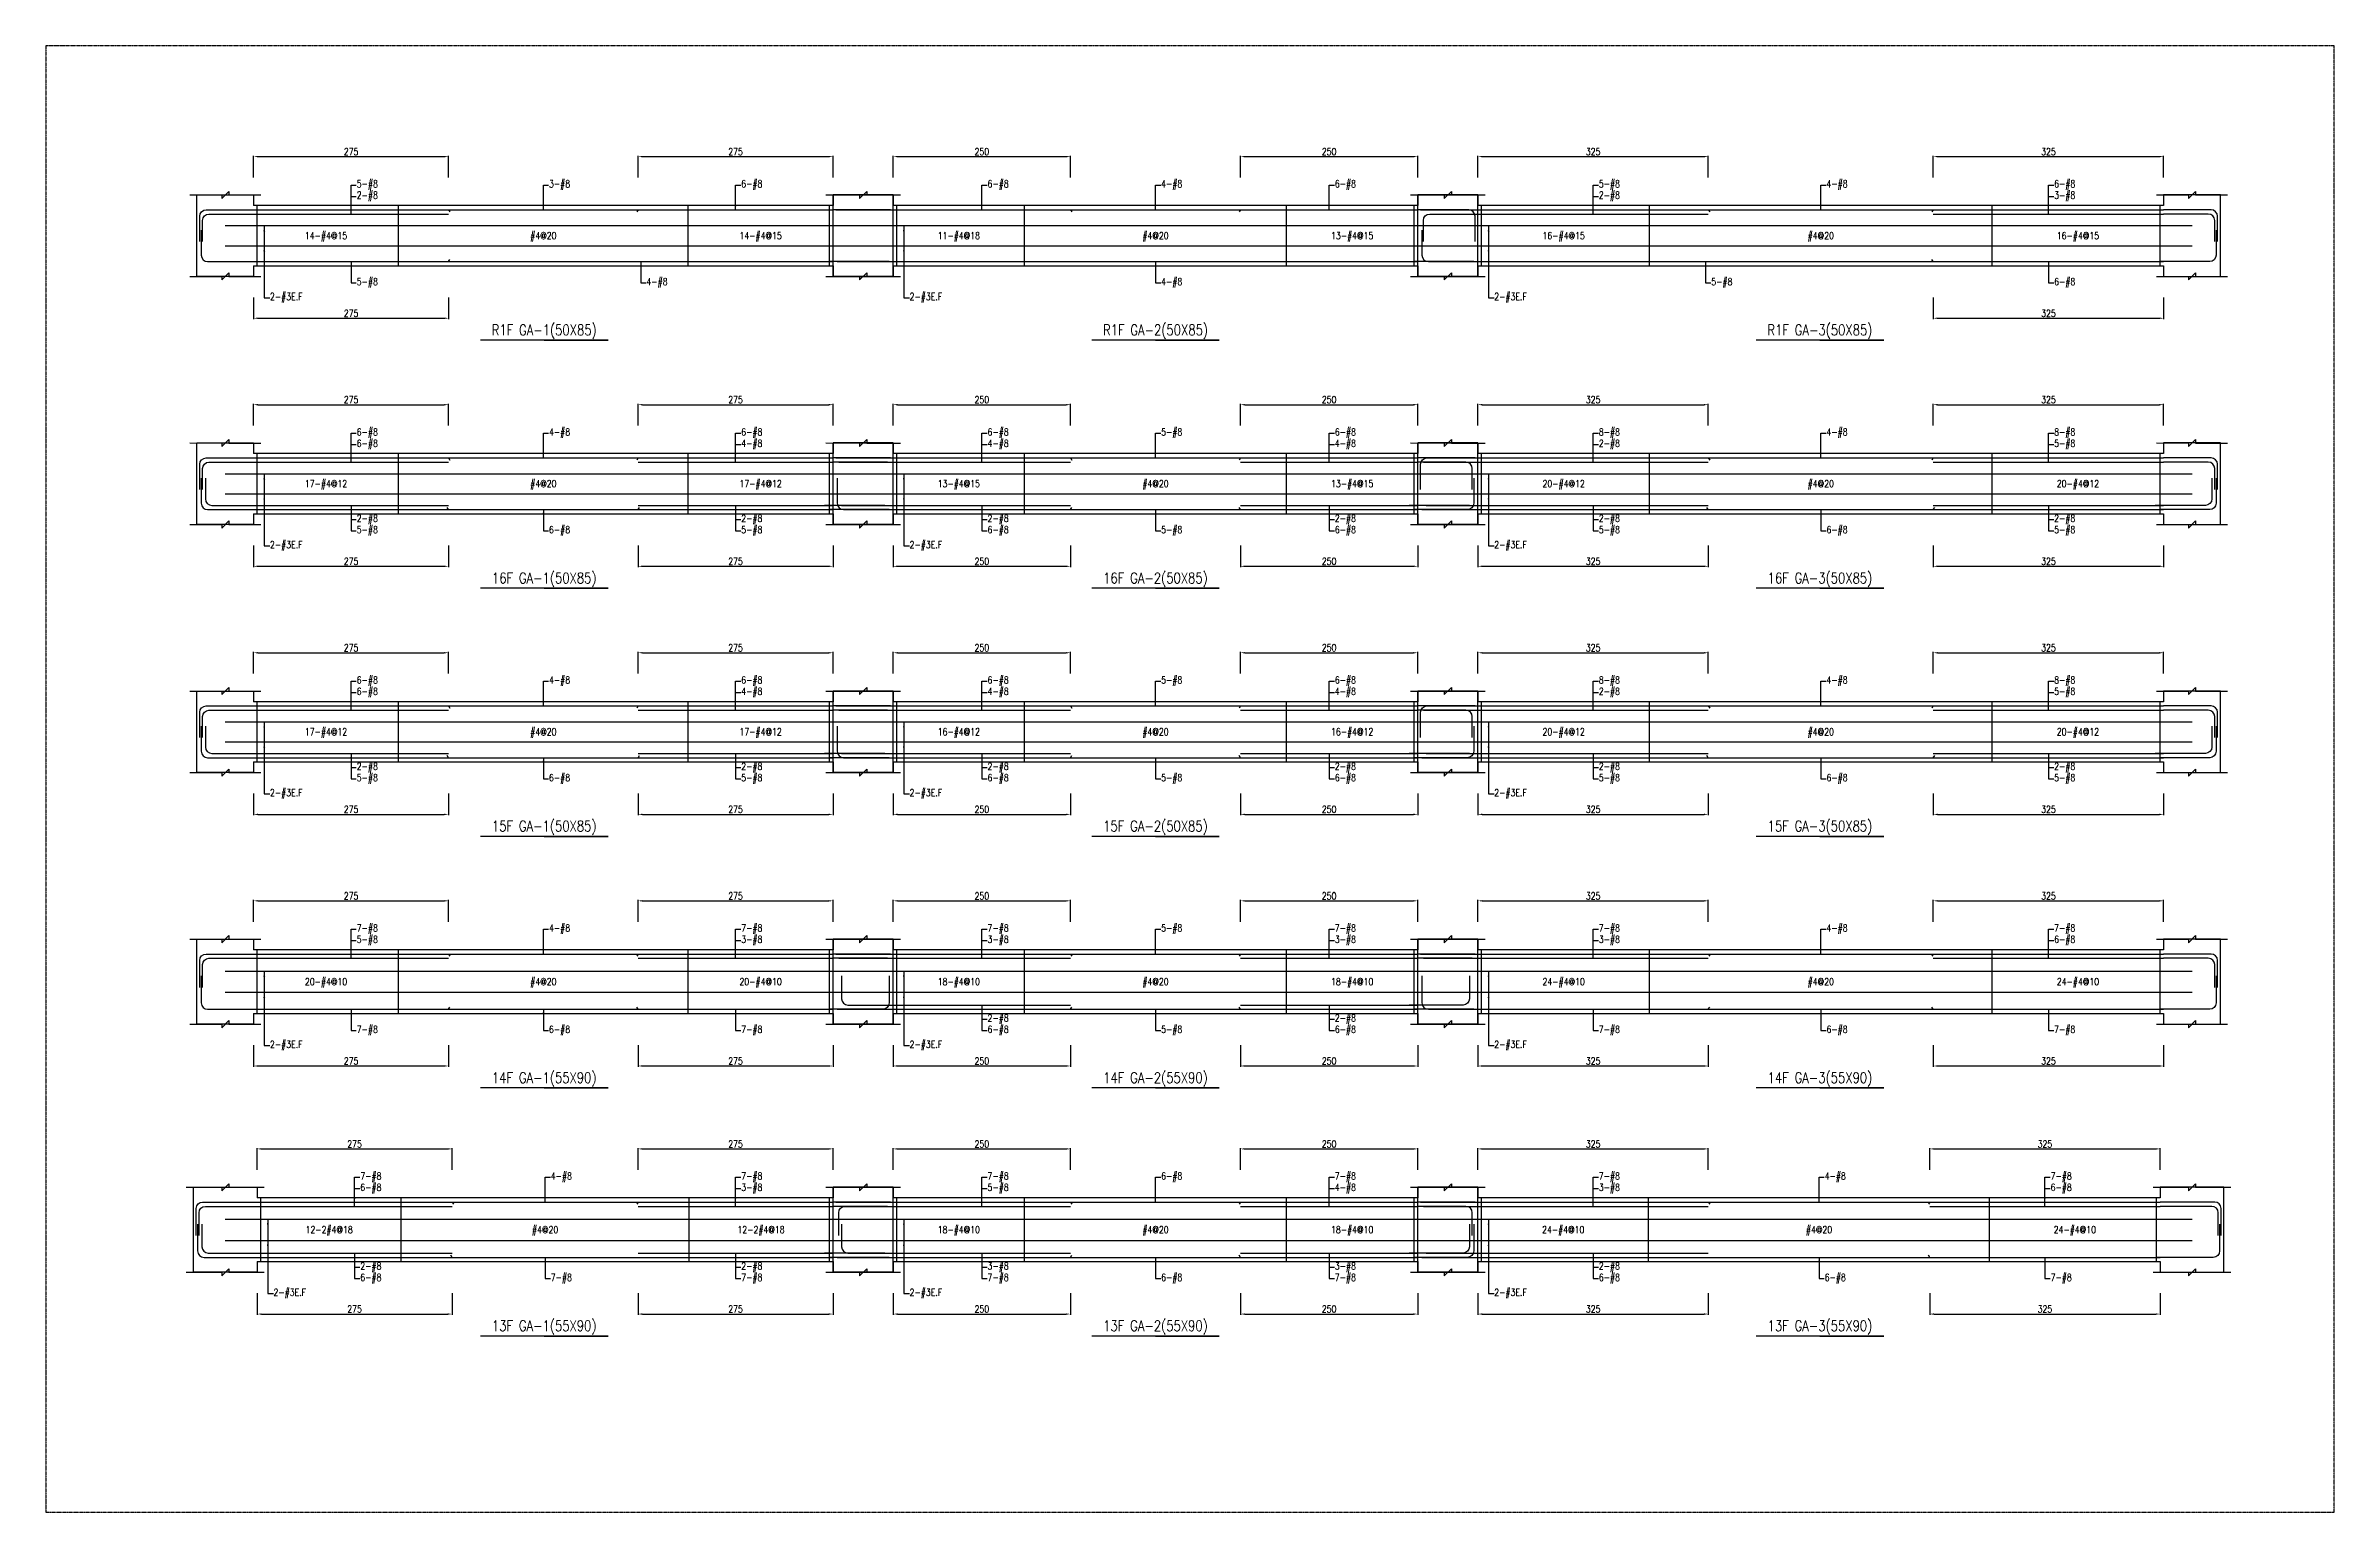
# Model space of a CAD drawing. Header units: millimetres. Extents: x 0 to 84580, y -12276 to 4373.
# Drawn here: x 32603 to 35832, y -3069 to -1000 of the extents above; entities that cross this region are included whole.
import ezdxf
from ezdxf.enums import TextEntityAlignment as Align

# ---------------------------------------------------------------- set-up
doc = ezdxf.new("R2010")
doc.units = ezdxf.units.MM
doc.header["$MEASUREMENT"] = 0
doc.linetypes.add('CENTER', pattern=[2, 1.25, -0.25, 0.25, -0.25])
for name, color, linetype in [('S-DIM', 2, 'Continuous'), ('S-GRID', 1, 'CENTER'), ('S-LEADER', 2, 'Continuous'), ('S-RC', 130, 'Continuous'), ('S-REINF', 6, 'Continuous'), ('S-TEXT', 2, 'Continuous')]:
    doc.layers.add(name, color=color, linetype=linetype)
doc.styles.add('CS4', font='romans.shx', dxfattribs={"width": 0.8, "bigfont": 'lsp.shx'})
doc.styles.get("Standard").update_dxf_attribs({"font": 'arial.ttf'})
doc.dimstyles.new('ISO-25', dxfattribs={"dimtxt": 2.5, "dimasz": 2.5, "dimexe": 1.25, "dimexo": 0.625, "dimtad": 1, "dimtxsty": 'Standard', "dimcen": 2.5, "dimadec": 0, "dimazin": 0, "dimtfac": 1, "dimtmove": 0, "dimatfit": 3, "dimfxl": 0, "dimarcsym": 0})

msp = doc.modelspace()

# ---------------------------------------------------------------- texts
at = {"layer": 'S-LEADER', "char_height": 10, "attachment_point": 4, "style": 'CS4'}
for s, insert in [('5-#8', (33041.814, -1196.438)), ('3-#8', (33313.064, -1196.438)), ('6-#8', (33584.314, -1196.438)), ('6-#8', (33931.814, -1196.438)), ('4-#8', (34176.814, -1196.438)), ('6-#8', (34421.814, -1196.438)), ('5-#8', (34794.314, -1196.438)), ('4-#8', (35115.564, -1196.438)), ('6-#8', (35436.814, -1196.438)), ('2-#8', (33041.814, -1212.438)), ('2-#8', (34794.314, -1212.438)), ('3-#8', (35436.814, -1212.438)), ('5-#8', (33041.814, -1334.438)), ('4-#8', (33450.564, -1334.438)), ('4-#8', (34176.814, -1334.438)), ('5-#8', (34953.064, -1334.438)), ('6-#8', (35436.814, -1334.438)), ('6-#8', (33041.814, -1546.438)), ('4-#8', (33313.064, -1546.438)), ('6-#8', (33584.314, -1546.438)), ('6-#8', (33931.814, -1546.438)), ('5-#8', (34176.814, -1546.438)), ('6-#8', (34421.814, -1546.438)), ('8-#8', (34794.314, -1546.438)), ('4-#8', (35115.564, -1546.438)), ('8-#8', (35436.814, -1546.438)), ('6-#8', (33041.814, -1562.438)), ('4-#8', (33584.314, -1562.438)), ('4-#8', (33931.814, -1562.438)), ('4-#8', (34421.814, -1562.438)), ('2-#8', (34794.314, -1562.438)), ('5-#8', (35436.814, -1562.438)), ('2-#8', (33041.814, -1668.438)), ('5-#8', (33041.814, -1684.438)), ('6-#8', (33313.064, -1684.438)), ('2-#8', (33584.314, -1668.438)), ('5-#8', (33584.314, -1684.438)), ('2-#8', (33931.814, -1668.438)), ('6-#8', (33931.814, -1684.438)), ('5-#8', (34176.814, -1684.438)), ('2-#8', (34421.814, -1668.438)), ('6-#8', (34421.814, -1684.438)), ('2-#8', (34794.314, -1668.438)), ('5-#8', (34794.314, -1684.438)), ('6-#8', (35115.564, -1684.438)), ('2-#8', (35436.814, -1668.438)), ('5-#8', (35436.814, -1684.438)), ('6-#8', (33041.814, -1896.438)), ('6-#8', (33041.814, -1912.438)), ('4-#8', (33313.064, -1896.438)), ('4-#8', (33584.314, -1912.438)), ('6-#8', (33584.314, -1896.438)), ('4-#8', (33931.814, -1912.438)), ('6-#8', (33931.814, -1896.438)), ('5-#8', (34176.814, -1896.438)), ('4-#8', (34421.814, -1912.438)), ('6-#8', (34421.814, -1896.438)), ('8-#8', (34794.314, -1896.438)), ('2-#8', (34794.314, -1912.438)), ('4-#8', (35115.564, -1896.438)), ('8-#8', (35436.814, -1896.438)), ('5-#8', (35436.814, -1912.438)), ('2-#8', (33041.814, -2018.438)), ('5-#8', (33041.814, -2034.438)), ('6-#8', (33313.064, -2034.438)), ('2-#8', (33584.314, -2018.438)), ('5-#8', (33584.314, -2034.438)), ('2-#8', (33931.814, -2018.438)), ('6-#8', (33931.814, -2034.438)), ('5-#8', (34176.814, -2034.438)), ('2-#8', (34421.814, -2018.438)), ('6-#8', (34421.814, -2034.438)), ('2-#8', (34794.314, -2018.438)), ('5-#8', (34794.314, -2034.438)), ('6-#8', (35115.564, -2034.438)), ('2-#8', (35436.814, -2018.438)), ('5-#8', (35436.814, -2034.438)), ('7-#8', (33041.814, -2246.438)), ('5-#8', (33041.814, -2262.438)), ('4-#8', (33313.064, -2246.438)), ('7-#8', (33584.314, -2246.438)), ('3-#8', (33584.314, -2262.438)), ('7-#8', (33931.814, -2246.438)), ('3-#8', (33931.814, -2262.438)), ('5-#8', (34176.814, -2246.438)), ('7-#8', (34421.814, -2246.438)), ('3-#8', (34421.814, -2262.438)), ('7-#8', (34794.314, -2246.438)), ('3-#8', (34794.314, -2262.438)), ('4-#8', (35115.564, -2246.438)), ('7-#8', (35436.814, -2246.438)), ('6-#8', (35436.814, -2262.438)), ('7-#8', (33041.814, -2389.438)), ('6-#8', (33313.064, -2389.438)), ('7-#8', (33584.314, -2389.438)), ('2-#8', (33931.814, -2373.438)), ('6-#8', (33931.814, -2389.438)), ('5-#8', (34176.814, -2389.438)), ('2-#8', (34421.814, -2373.438)), ('6-#8', (34421.814, -2389.438)), ('7-#8', (34794.314, -2389.438)), ('6-#8', (35115.564, -2389.438)), ('7-#8', (35436.814, -2389.438)), ('7-#8', (33046.814, -2596.438)), ('6-#8', (33046.814, -2612.438)), ('4-#8', (33315.564, -2596.438)), ('7-#8', (33584.314, -2596.438)), ('3-#8', (33584.314, -2612.438)), ('7-#8', (33931.814, -2596.438)), ('5-#8', (33931.814, -2612.438)), ('6-#8', (34176.814, -2596.438)), ('7-#8', (34421.814, -2596.438)), ('4-#8', (34421.814, -2612.438)), ('7-#8', (34794.314, -2596.438)), ('3-#8', (34794.314, -2612.438)), ('4-#8', (35113.064, -2596.438)), ('7-#8', (35431.814, -2596.438)), ('6-#8', (35431.814, -2612.438)), ('2-#8', (33046.814, -2723.438)), ('6-#8', (33046.814, -2739.438)), ('7-#8', (33315.564, -2739.438)), ('2-#8', (33584.314, -2723.438)), ('7-#8', (33584.314, -2739.438)), ('3-#8', (33931.814, -2723.438)), ('7-#8', (33931.814, -2739.438)), ('6-#8', (34176.814, -2739.438)), ('3-#8', (34421.814, -2723.438)), ('7-#8', (34421.814, -2739.438)), ('2-#8', (34794.314, -2723.438)), ('6-#8', (34794.314, -2739.438)), ('6-#8', (35113.064, -2739.438)), ('7-#8', (35431.814, -2739.438))]:
    msp.add_mtext(s, dxfattribs=dict(at, insert=insert))
at = {"layer": 'S-LEADER', "color": 3, "char_height": 10, "attachment_point": 4, "style": 'CS4'}
for insert in [(32919.314, -1355.438), (33821.814, -1355.438), (34646.814, -1355.438), (32919.314, -1705.438), (33821.814, -1705.438), (34646.814, -1705.438), (32919.314, -2055.438), (33821.814, -2055.438), (34646.814, -2055.438), (32919.314, -2410.438), (33821.814, -2410.438), (34646.814, -2410.438), (32924.314, -2760.438), (33821.814, -2760.438), (34646.814, -2760.438)]:
    msp.add_mtext('2-#3E.F', dxfattribs=dict(at, insert=insert))
at = {"layer": 'S-RC', "style": 'CS4', "width": 0.8}
for s, p in [('R1F GA-1(50X85)', (33306.314, -1408.438)), ('R1F GA-2(50X85)', (34168.814, -1408.438)), ('R1F GA-3(50X85)', (35106.314, -1408.438)), ('16F GA-1(50X85)', (33306.314, -1758.438)), ('16F GA-2(50X85)', (34168.814, -1758.438)), ('16F GA-3(50X85)', (35106.314, -1758.438)), ('15F GA-1(50X85)', (33306.314, -2108.438)), ('15F GA-2(50X85)', (34168.814, -2108.438)), ('15F GA-3(50X85)', (35106.314, -2108.438)), ('14F GA-1(55X90)', (33306.314, -2463.438)), ('14F GA-2(55X90)', (34168.814, -2463.438)), ('14F GA-3(55X90)', (35106.314, -2463.438)), ('13F GA-1(55X90)', (33306.314, -2813.438)), ('13F GA-2(55X90)', (34168.814, -2813.438)), ('13F GA-3(55X90)', (35106.314, -2813.438))]:
    msp.add_text(s, height=15, dxfattribs=at).set_placement(p, align=Align.CENTER)
at = {"layer": 'S-TEXT', "color": 1, "style": 'CS4', "width": 0.8}
for s, p in [('14-#4@15', (32998.502, -1272.938)), ('#4@20', (33305.064, -1272.938)), ('14-#4@15', (33611.627, -1272.938)), ('11-#4@18', (33891.314, -1272.938)), ('#4@20', (34168.814, -1272.938)), ('13-#4@15', (34446.314, -1272.938)), ('16-#4@15', (34744.752, -1272.938)), ('#4@20', (35107.564, -1272.938)), ('16-#4@15', (35470.377, -1272.938)), ('17-#4@12', (32998.502, -1622.938)), ('#4@20', (33305.064, -1622.938)), ('17-#4@12', (33611.627, -1622.938)), ('13-#4@15', (33891.314, -1622.938)), ('#4@20', (34168.814, -1622.938)), ('13-#4@15', (34446.314, -1622.938)), ('20-#4@12', (34744.752, -1622.938)), ('#4@20', (35107.564, -1622.938)), ('20-#4@12', (35470.377, -1622.938)), ('17-#4@12', (32998.502, -1972.938)), ('#4@20', (33305.064, -1972.938)), ('17-#4@12', (33611.627, -1972.938)), ('16-#4@12', (33891.314, -1972.938)), ('#4@20', (34168.814, -1972.938)), ('16-#4@12', (34446.314, -1972.938)), ('20-#4@12', (34744.752, -1972.938)), ('#4@20', (35107.564, -1972.938)), ('20-#4@12', (35470.377, -1972.938)), ('20-#4@10', (32998.502, -2325.438)), ('#4@20', (33305.064, -2325.438)), ('20-#4@10', (33611.627, -2325.438)), ('18-#4@10', (33891.314, -2325.438)), ('#4@20', (34168.814, -2325.438)), ('18-#4@10', (34446.314, -2325.438)), ('24-#4@10', (34744.752, -2325.438)), ('#4@20', (35107.564, -2325.438)), ('24-#4@10', (35470.377, -2325.438)), ('12-2#4@18', (33002.877, -2675.438)), ('#4@20', (33307.564, -2675.438)), ('12-2#4@18', (33612.252, -2675.438)), ('18-#4@10', (33891.314, -2675.438)), ('#4@20', (34168.814, -2675.438)), ('18-#4@10', (34446.314, -2675.438)), ('24-#4@10', (34744.127, -2675.438)), ('#4@20', (35105.064, -2675.438)), ('24-#4@10', (35466.002, -2675.438))]:
    msp.add_text(s, height=10, dxfattribs=at).set_placement(p, align=Align.CENTER)

# ---------------------------------------------------------------- blocks, each defined once
blk = doc.blocks.new('*D905')
at = {"layer": 'DEFPOINTS', "color": 0, "transparency": 16777216}
for p in [(33176.3, -2556.4), (32901.3, -2586.4), (33176.3, -2586.4)]:
    blk.add_point(p, dxfattribs=at)
at = {"layer": 'S-DIM', "color": 0, "lineweight": -2, "transparency": 16777216}
for p, q in [((32901.3, -2585.8), (32901.3, -2555.2)), ((32907.3, -2556.4), (33170.3, -2556.4)), ((33176.3, -2585.8), (33176.3, -2555.2))]:
    blk.add_line(p, q, dxfattribs=at)
at = {"layer": 'S-DIM', "color": 0, "transparency": 16777216}
for points in [[(32907.3, -2555.4), (32907.3, -2557.4), (32901.3, -2556.4)], [(33170.3, -2555.4), (33170.3, -2557.4), (33176.3, -2556.4)]]:
    blk.add_solid(points, dxfattribs=at)
at = {"layer": 'S-DIM', "color": 0, "transparency": 16777216, "insert": (33038.8, -2549.4), "char_height": 10, "attachment_point": 5, "style": 'CS4'}
blk.add_mtext('275', dxfattribs=at)
blk = doc.blocks.new('*D906')
at = {"layer": 'DEFPOINTS', "color": 0, "transparency": 16777216}
for p in [(33713.8, -2556.4), (33438.8, -2586.4), (33713.8, -2586.4)]:
    blk.add_point(p, dxfattribs=at)
at = {"layer": 'S-DIM', "color": 0, "lineweight": -2, "transparency": 16777216}
for p, q in [((33438.8, -2585.8), (33438.8, -2555.2)), ((33444.8, -2556.4), (33707.8, -2556.4)), ((33713.8, -2585.8), (33713.8, -2555.2))]:
    blk.add_line(p, q, dxfattribs=at)
at = {"layer": 'S-DIM', "color": 0, "transparency": 16777216}
for points in [[(33444.8, -2555.4), (33444.8, -2557.4), (33438.8, -2556.4)], [(33707.8, -2555.4), (33707.8, -2557.4), (33713.8, -2556.4)]]:
    blk.add_solid(points, dxfattribs=at)
at = {"layer": 'S-DIM', "color": 0, "transparency": 16777216, "insert": (33576.3, -2549.4), "char_height": 10, "attachment_point": 5, "style": 'CS4'}
blk.add_mtext('275', dxfattribs=at)
blk = doc.blocks.new('*D907')
at = {"layer": 'DEFPOINTS', "color": 0, "transparency": 16777216}
for p in [(32901.3, -2759.4), (33176.3, -2759.4), (33176.3, -2789.4)]:
    blk.add_point(p, dxfattribs=at)
at = {"layer": 'S-DIM', "color": 0, "lineweight": -2, "transparency": 16777216}
for p, q in [((32901.3, -2760.1), (32901.3, -2790.7)), ((33176.3, -2760.1), (33176.3, -2790.7)), ((32907.3, -2789.4), (33170.3, -2789.4))]:
    blk.add_line(p, q, dxfattribs=at)
at = {"layer": 'S-DIM', "color": 0, "transparency": 16777216}
for points in [[(32907.3, -2788.4), (32907.3, -2790.4), (32901.3, -2789.4)], [(33170.3, -2788.4), (33170.3, -2790.4), (33176.3, -2789.4)]]:
    blk.add_solid(points, dxfattribs=at)
at = {"layer": 'S-DIM', "color": 0, "transparency": 16777216, "insert": (33038.8, -2782.4), "char_height": 10, "attachment_point": 5, "style": 'CS4'}
blk.add_mtext('275', dxfattribs=at)
blk = doc.blocks.new('*D908')
at = {"layer": 'DEFPOINTS', "color": 0, "transparency": 16777216}
for p in [(33438.8, -2759.4), (33713.8, -2759.4), (33713.8, -2789.4)]:
    blk.add_point(p, dxfattribs=at)
at = {"layer": 'S-DIM', "color": 0, "lineweight": -2, "transparency": 16777216}
for p, q in [((33438.8, -2760.1), (33438.8, -2790.7)), ((33713.8, -2760.1), (33713.8, -2790.7)), ((33444.8, -2789.4), (33707.8, -2789.4))]:
    blk.add_line(p, q, dxfattribs=at)
at = {"layer": 'S-DIM', "color": 0, "transparency": 16777216}
for points in [[(33444.8, -2788.4), (33444.8, -2790.4), (33438.8, -2789.4)], [(33707.8, -2788.4), (33707.8, -2790.4), (33713.8, -2789.4)]]:
    blk.add_solid(points, dxfattribs=at)
at = {"layer": 'S-DIM', "color": 0, "transparency": 16777216, "insert": (33576.3, -2782.4), "char_height": 10, "attachment_point": 5, "style": 'CS4'}
blk.add_mtext('275', dxfattribs=at)
blk = doc.blocks.new('*D909')
at = {"layer": 'DEFPOINTS', "color": 0, "transparency": 16777216}
for p in [(33171.3, -2206.4), (32896.3, -2236.4), (33171.3, -2236.4)]:
    blk.add_point(p, dxfattribs=at)
at = {"layer": 'S-DIM', "color": 0, "lineweight": -2, "transparency": 16777216}
for p, q in [((32896.3, -2235.8), (32896.3, -2205.2)), ((32902.3, -2206.4), (33165.3, -2206.4)), ((33171.3, -2235.8), (33171.3, -2205.2))]:
    blk.add_line(p, q, dxfattribs=at)
at = {"layer": 'S-DIM', "color": 0, "transparency": 16777216}
for points in [[(32902.3, -2205.4), (32902.3, -2207.4), (32896.3, -2206.4)], [(33165.3, -2205.4), (33165.3, -2207.4), (33171.3, -2206.4)]]:
    blk.add_solid(points, dxfattribs=at)
at = {"layer": 'S-DIM', "color": 0, "transparency": 16777216, "insert": (33033.8, -2199.4), "char_height": 10, "attachment_point": 5, "style": 'CS4'}
blk.add_mtext('275', dxfattribs=at)
blk = doc.blocks.new('*D910')
at = {"layer": 'DEFPOINTS', "color": 0, "transparency": 16777216}
for p in [(33713.8, -2206.4), (33438.8, -2236.4), (33713.8, -2236.4)]:
    blk.add_point(p, dxfattribs=at)
at = {"layer": 'S-DIM', "color": 0, "lineweight": -2, "transparency": 16777216}
for p, q in [((33438.8, -2235.8), (33438.8, -2205.2)), ((33444.8, -2206.4), (33707.8, -2206.4)), ((33713.8, -2235.8), (33713.8, -2205.2))]:
    blk.add_line(p, q, dxfattribs=at)
at = {"layer": 'S-DIM', "color": 0, "transparency": 16777216}
for points in [[(33444.8, -2205.4), (33444.8, -2207.4), (33438.8, -2206.4)], [(33707.8, -2205.4), (33707.8, -2207.4), (33713.8, -2206.4)]]:
    blk.add_solid(points, dxfattribs=at)
at = {"layer": 'S-DIM', "color": 0, "transparency": 16777216, "insert": (33576.3, -2199.4), "char_height": 10, "attachment_point": 5, "style": 'CS4'}
blk.add_mtext('275', dxfattribs=at)
blk = doc.blocks.new('*D911')
at = {"layer": 'DEFPOINTS', "color": 0, "transparency": 16777216}
for p in [(32896.3, -2409.4), (33171.3, -2409.4), (33171.3, -2439.4)]:
    blk.add_point(p, dxfattribs=at)
at = {"layer": 'S-DIM', "color": 0, "lineweight": -2, "transparency": 16777216}
for p, q in [((32896.3, -2410.1), (32896.3, -2440.7)), ((33171.3, -2410.1), (33171.3, -2440.7)), ((32902.3, -2439.4), (33165.3, -2439.4))]:
    blk.add_line(p, q, dxfattribs=at)
at = {"layer": 'S-DIM', "color": 0, "transparency": 16777216}
for points in [[(32902.3, -2438.4), (32902.3, -2440.4), (32896.3, -2439.4)], [(33165.3, -2438.4), (33165.3, -2440.4), (33171.3, -2439.4)]]:
    blk.add_solid(points, dxfattribs=at)
at = {"layer": 'S-DIM', "color": 0, "transparency": 16777216, "insert": (33033.8, -2432.4), "char_height": 10, "attachment_point": 5, "style": 'CS4'}
blk.add_mtext('275', dxfattribs=at)
blk = doc.blocks.new('*D912')
at = {"layer": 'DEFPOINTS', "color": 0, "transparency": 16777216}
for p in [(33438.8, -2409.4), (33713.8, -2409.4), (33713.8, -2439.4)]:
    blk.add_point(p, dxfattribs=at)
at = {"layer": 'S-DIM', "color": 0, "lineweight": -2, "transparency": 16777216}
for p, q in [((33438.8, -2410.1), (33438.8, -2440.7)), ((33713.8, -2410.1), (33713.8, -2440.7)), ((33444.8, -2439.4), (33707.8, -2439.4))]:
    blk.add_line(p, q, dxfattribs=at)
at = {"layer": 'S-DIM', "color": 0, "transparency": 16777216}
for points in [[(33444.8, -2438.4), (33444.8, -2440.4), (33438.8, -2439.4)], [(33707.8, -2438.4), (33707.8, -2440.4), (33713.8, -2439.4)]]:
    blk.add_solid(points, dxfattribs=at)
at = {"layer": 'S-DIM', "color": 0, "transparency": 16777216, "insert": (33576.3, -2432.4), "char_height": 10, "attachment_point": 5, "style": 'CS4'}
blk.add_mtext('275', dxfattribs=at)
blk = doc.blocks.new('*D899')
at = {"layer": 'DEFPOINTS', "color": 0, "transparency": 16777216}
for p in [(33171.3, -1856.4), (32896.3, -1886.4), (33171.3, -1886.4)]:
    blk.add_point(p, dxfattribs=at)
at = {"layer": 'S-DIM', "color": 0, "lineweight": -2, "transparency": 16777216}
for p, q in [((32896.3, -1885.8), (32896.3, -1855.2)), ((32902.3, -1856.4), (33165.3, -1856.4)), ((33171.3, -1885.8), (33171.3, -1855.2))]:
    blk.add_line(p, q, dxfattribs=at)
at = {"layer": 'S-DIM', "color": 0, "transparency": 16777216}
for points in [[(32902.3, -1855.4), (32902.3, -1857.4), (32896.3, -1856.4)], [(33165.3, -1855.4), (33165.3, -1857.4), (33171.3, -1856.4)]]:
    blk.add_solid(points, dxfattribs=at)
at = {"layer": 'S-DIM', "color": 0, "transparency": 16777216, "insert": (33033.8, -1849.4), "char_height": 10, "attachment_point": 5, "style": 'CS4'}
blk.add_mtext('275', dxfattribs=at)
blk = doc.blocks.new('*D900')
at = {"layer": 'DEFPOINTS', "color": 0, "transparency": 16777216}
for p in [(33713.8, -1856.4), (33438.8, -1886.4), (33713.8, -1886.4)]:
    blk.add_point(p, dxfattribs=at)
at = {"layer": 'S-DIM', "color": 0, "lineweight": -2, "transparency": 16777216}
for p, q in [((33438.8, -1885.8), (33438.8, -1855.2)), ((33444.8, -1856.4), (33707.8, -1856.4)), ((33713.8, -1885.8), (33713.8, -1855.2))]:
    blk.add_line(p, q, dxfattribs=at)
at = {"layer": 'S-DIM', "color": 0, "transparency": 16777216}
for points in [[(33444.8, -1855.4), (33444.8, -1857.4), (33438.8, -1856.4)], [(33707.8, -1855.4), (33707.8, -1857.4), (33713.8, -1856.4)]]:
    blk.add_solid(points, dxfattribs=at)
at = {"layer": 'S-DIM', "color": 0, "transparency": 16777216, "insert": (33576.3, -1849.4), "char_height": 10, "attachment_point": 5, "style": 'CS4'}
blk.add_mtext('275', dxfattribs=at)
blk = doc.blocks.new('*D901')
at = {"layer": 'DEFPOINTS', "color": 0, "transparency": 16777216}
for p in [(32896.3, -2054.4), (33171.3, -2054.4), (33171.3, -2084.4)]:
    blk.add_point(p, dxfattribs=at)
at = {"layer": 'S-DIM', "color": 0, "lineweight": -2, "transparency": 16777216}
for p, q in [((32896.3, -2055.1), (32896.3, -2085.7)), ((33171.3, -2055.1), (33171.3, -2085.7)), ((32902.3, -2084.4), (33165.3, -2084.4))]:
    blk.add_line(p, q, dxfattribs=at)
at = {"layer": 'S-DIM', "color": 0, "transparency": 16777216}
for points in [[(32902.3, -2083.4), (32902.3, -2085.4), (32896.3, -2084.4)], [(33165.3, -2083.4), (33165.3, -2085.4), (33171.3, -2084.4)]]:
    blk.add_solid(points, dxfattribs=at)
at = {"layer": 'S-DIM', "color": 0, "transparency": 16777216, "insert": (33033.8, -2077.4), "char_height": 10, "attachment_point": 5, "style": 'CS4'}
blk.add_mtext('275', dxfattribs=at)
blk = doc.blocks.new('*D902')
at = {"layer": 'DEFPOINTS', "color": 0, "transparency": 16777216}
for p in [(33438.8, -2054.4), (33713.8, -2054.4), (33713.8, -2084.4)]:
    blk.add_point(p, dxfattribs=at)
at = {"layer": 'S-DIM', "color": 0, "lineweight": -2, "transparency": 16777216}
for p, q in [((33438.8, -2055.1), (33438.8, -2085.7)), ((33713.8, -2055.1), (33713.8, -2085.7)), ((33444.8, -2084.4), (33707.8, -2084.4))]:
    blk.add_line(p, q, dxfattribs=at)
at = {"layer": 'S-DIM', "color": 0, "transparency": 16777216}
for points in [[(33444.8, -2083.4), (33444.8, -2085.4), (33438.8, -2084.4)], [(33707.8, -2083.4), (33707.8, -2085.4), (33713.8, -2084.4)]]:
    blk.add_solid(points, dxfattribs=at)
at = {"layer": 'S-DIM', "color": 0, "transparency": 16777216, "insert": (33576.3, -2077.4), "char_height": 10, "attachment_point": 5, "style": 'CS4'}
blk.add_mtext('275', dxfattribs=at)
blk = doc.blocks.new('*D903')
at = {"layer": 'DEFPOINTS', "color": 0, "transparency": 16777216}
for p in [(33171.3, -1506.4), (32896.3, -1536.4), (33171.3, -1536.4)]:
    blk.add_point(p, dxfattribs=at)
at = {"layer": 'S-DIM', "color": 0, "lineweight": -2, "transparency": 16777216}
for p, q in [((32896.3, -1535.8), (32896.3, -1505.2)), ((32902.3, -1506.4), (33165.3, -1506.4)), ((33171.3, -1535.8), (33171.3, -1505.2))]:
    blk.add_line(p, q, dxfattribs=at)
at = {"layer": 'S-DIM', "color": 0, "transparency": 16777216}
for points in [[(32902.3, -1505.4), (32902.3, -1507.4), (32896.3, -1506.4)], [(33165.3, -1505.4), (33165.3, -1507.4), (33171.3, -1506.4)]]:
    blk.add_solid(points, dxfattribs=at)
at = {"layer": 'S-DIM', "color": 0, "transparency": 16777216, "insert": (33033.8, -1499.4), "char_height": 10, "attachment_point": 5, "style": 'CS4'}
blk.add_mtext('275', dxfattribs=at)
blk = doc.blocks.new('*D904')
at = {"layer": 'DEFPOINTS', "color": 0, "transparency": 16777216}
for p in [(33713.8, -1506.4), (33438.8, -1536.4), (33713.8, -1536.4)]:
    blk.add_point(p, dxfattribs=at)
at = {"layer": 'S-DIM', "color": 0, "lineweight": -2, "transparency": 16777216}
for p, q in [((33438.8, -1535.8), (33438.8, -1505.2)), ((33444.8, -1506.4), (33707.8, -1506.4)), ((33713.8, -1535.8), (33713.8, -1505.2))]:
    blk.add_line(p, q, dxfattribs=at)
at = {"layer": 'S-DIM', "color": 0, "transparency": 16777216}
for points in [[(33444.8, -1505.4), (33444.8, -1507.4), (33438.8, -1506.4)], [(33707.8, -1505.4), (33707.8, -1507.4), (33713.8, -1506.4)]]:
    blk.add_solid(points, dxfattribs=at)
at = {"layer": 'S-DIM', "color": 0, "transparency": 16777216, "insert": (33576.3, -1499.4), "char_height": 10, "attachment_point": 5, "style": 'CS4'}
blk.add_mtext('275', dxfattribs=at)
blk = doc.blocks.new('*D913')
at = {"layer": 'DEFPOINTS', "color": 0, "transparency": 16777216}
for p in [(32896.3, -1704.4), (33171.3, -1704.4), (33171.3, -1734.4)]:
    blk.add_point(p, dxfattribs=at)
at = {"layer": 'S-DIM', "color": 0, "lineweight": -2, "transparency": 16777216}
for p, q in [((32896.3, -1705.1), (32896.3, -1735.7)), ((33171.3, -1705.1), (33171.3, -1735.7)), ((32902.3, -1734.4), (33165.3, -1734.4))]:
    blk.add_line(p, q, dxfattribs=at)
at = {"layer": 'S-DIM', "color": 0, "transparency": 16777216}
for points in [[(32902.3, -1733.4), (32902.3, -1735.4), (32896.3, -1734.4)], [(33165.3, -1733.4), (33165.3, -1735.4), (33171.3, -1734.4)]]:
    blk.add_solid(points, dxfattribs=at)
at = {"layer": 'S-DIM', "color": 0, "transparency": 16777216, "insert": (33033.8, -1727.4), "char_height": 10, "attachment_point": 5, "style": 'CS4'}
blk.add_mtext('275', dxfattribs=at)
blk = doc.blocks.new('*D914')
at = {"layer": 'DEFPOINTS', "color": 0, "transparency": 16777216}
for p in [(33438.8, -1704.4), (33713.8, -1704.4), (33713.8, -1734.4)]:
    blk.add_point(p, dxfattribs=at)
at = {"layer": 'S-DIM', "color": 0, "lineweight": -2, "transparency": 16777216}
for p, q in [((33438.8, -1705.1), (33438.8, -1735.7)), ((33713.8, -1705.1), (33713.8, -1735.7)), ((33444.8, -1734.4), (33707.8, -1734.4))]:
    blk.add_line(p, q, dxfattribs=at)
at = {"layer": 'S-DIM', "color": 0, "transparency": 16777216}
for points in [[(33444.8, -1733.4), (33444.8, -1735.4), (33438.8, -1734.4)], [(33707.8, -1733.4), (33707.8, -1735.4), (33713.8, -1734.4)]]:
    blk.add_solid(points, dxfattribs=at)
at = {"layer": 'S-DIM', "color": 0, "transparency": 16777216, "insert": (33576.3, -1727.4), "char_height": 10, "attachment_point": 5, "style": 'CS4'}
blk.add_mtext('275', dxfattribs=at)
blk = doc.blocks.new('*D915')
at = {"layer": 'DEFPOINTS', "color": 0, "transparency": 16777216}
for p in [(33171.3, -1156.4), (32896.3, -1186.4), (33171.3, -1186.4)]:
    blk.add_point(p, dxfattribs=at)
at = {"layer": 'S-DIM', "color": 0, "lineweight": -2, "transparency": 16777216}
for p, q in [((32896.3, -1185.8), (32896.3, -1155.2)), ((32902.3, -1156.4), (33165.3, -1156.4)), ((33171.3, -1185.8), (33171.3, -1155.2))]:
    blk.add_line(p, q, dxfattribs=at)
at = {"layer": 'S-DIM', "color": 0, "transparency": 16777216}
for points in [[(32902.3, -1155.4), (32902.3, -1157.4), (32896.3, -1156.4)], [(33165.3, -1155.4), (33165.3, -1157.4), (33171.3, -1156.4)]]:
    blk.add_solid(points, dxfattribs=at)
at = {"layer": 'S-DIM', "color": 0, "transparency": 16777216, "insert": (33033.8, -1149.4), "char_height": 10, "attachment_point": 5, "style": 'CS4'}
blk.add_mtext('275', dxfattribs=at)
blk = doc.blocks.new('*D916')
at = {"layer": 'DEFPOINTS', "color": 0, "transparency": 16777216}
for p in [(33713.8, -1156.4), (33438.8, -1186.4), (33713.8, -1186.4)]:
    blk.add_point(p, dxfattribs=at)
at = {"layer": 'S-DIM', "color": 0, "lineweight": -2, "transparency": 16777216}
for p, q in [((33438.8, -1185.8), (33438.8, -1155.2)), ((33444.8, -1156.4), (33707.8, -1156.4)), ((33713.8, -1185.8), (33713.8, -1155.2))]:
    blk.add_line(p, q, dxfattribs=at)
at = {"layer": 'S-DIM', "color": 0, "transparency": 16777216}
for points in [[(33444.8, -1155.4), (33444.8, -1157.4), (33438.8, -1156.4)], [(33707.8, -1155.4), (33707.8, -1157.4), (33713.8, -1156.4)]]:
    blk.add_solid(points, dxfattribs=at)
at = {"layer": 'S-DIM', "color": 0, "transparency": 16777216, "insert": (33576.3, -1149.4), "char_height": 10, "attachment_point": 5, "style": 'CS4'}
blk.add_mtext('275', dxfattribs=at)
blk = doc.blocks.new('*D917')
at = {"layer": 'DEFPOINTS', "color": 0, "transparency": 16777216}
for p in [(32896.3, -1354.4), (33171.3, -1354.4), (33171.3, -1384.4)]:
    blk.add_point(p, dxfattribs=at)
at = {"layer": 'S-DIM', "color": 0, "lineweight": -2, "transparency": 16777216}
for p, q in [((32896.3, -1355.1), (32896.3, -1385.7)), ((33171.3, -1355.1), (33171.3, -1385.7)), ((32902.3, -1384.4), (33165.3, -1384.4))]:
    blk.add_line(p, q, dxfattribs=at)
at = {"layer": 'S-DIM', "color": 0, "transparency": 16777216}
for points in [[(32902.3, -1383.4), (32902.3, -1385.4), (32896.3, -1384.4)], [(33165.3, -1383.4), (33165.3, -1385.4), (33171.3, -1384.4)]]:
    blk.add_solid(points, dxfattribs=at)
at = {"layer": 'S-DIM', "color": 0, "transparency": 16777216, "insert": (33033.8, -1377.4), "char_height": 10, "attachment_point": 5, "style": 'CS4'}
blk.add_mtext('275', dxfattribs=at)
blk = doc.blocks.new('*D918')
at = {"layer": 'DEFPOINTS', "color": 0, "transparency": 16777216}
for p in [(34048.8, -2556.4), (33798.8, -2586.4), (34048.8, -2586.4)]:
    blk.add_point(p, dxfattribs=at)
at = {"layer": 'S-DIM', "color": 0, "lineweight": -2, "transparency": 16777216}
for p, q in [((33798.8, -2585.8), (33798.8, -2555.2)), ((33804.8, -2556.4), (34042.8, -2556.4)), ((34048.8, -2585.8), (34048.8, -2555.2))]:
    blk.add_line(p, q, dxfattribs=at)
at = {"layer": 'S-DIM', "color": 0, "transparency": 16777216}
for points in [[(33804.8, -2555.4), (33804.8, -2557.4), (33798.8, -2556.4)], [(34042.8, -2555.4), (34042.8, -2557.4), (34048.8, -2556.4)]]:
    blk.add_solid(points, dxfattribs=at)
at = {"layer": 'S-DIM', "color": 0, "transparency": 16777216, "insert": (33923.8, -2549.4), "char_height": 10, "attachment_point": 5, "style": 'CS4'}
blk.add_mtext('250', dxfattribs=at)
blk = doc.blocks.new('*D919')
at = {"layer": 'DEFPOINTS', "color": 0, "transparency": 16777216}
for p in [(34538.8, -2556.4), (34288.8, -2586.4), (34538.8, -2586.4)]:
    blk.add_point(p, dxfattribs=at)
at = {"layer": 'S-DIM', "color": 0, "lineweight": -2, "transparency": 16777216}
for p, q in [((34288.8, -2585.8), (34288.8, -2555.2)), ((34294.8, -2556.4), (34532.8, -2556.4)), ((34538.8, -2585.8), (34538.8, -2555.2))]:
    blk.add_line(p, q, dxfattribs=at)
at = {"layer": 'S-DIM', "color": 0, "transparency": 16777216}
for points in [[(34294.8, -2555.4), (34294.8, -2557.4), (34288.8, -2556.4)], [(34532.8, -2555.4), (34532.8, -2557.4), (34538.8, -2556.4)]]:
    blk.add_solid(points, dxfattribs=at)
at = {"layer": 'S-DIM', "color": 0, "transparency": 16777216, "insert": (34413.8, -2549.4), "char_height": 10, "attachment_point": 5, "style": 'CS4'}
blk.add_mtext('250', dxfattribs=at)
blk = doc.blocks.new('*D920')
at = {"layer": 'DEFPOINTS', "color": 0, "transparency": 16777216}
for p in [(33798.8, -2759.4), (34048.8, -2759.4), (34048.8, -2789.4)]:
    blk.add_point(p, dxfattribs=at)
at = {"layer": 'S-DIM', "color": 0, "lineweight": -2, "transparency": 16777216}
for p, q in [((33798.8, -2760.1), (33798.8, -2790.7)), ((34048.8, -2760.1), (34048.8, -2790.7)), ((33804.8, -2789.4), (34042.8, -2789.4))]:
    blk.add_line(p, q, dxfattribs=at)
at = {"layer": 'S-DIM', "color": 0, "transparency": 16777216}
for points in [[(33804.8, -2788.4), (33804.8, -2790.4), (33798.8, -2789.4)], [(34042.8, -2788.4), (34042.8, -2790.4), (34048.8, -2789.4)]]:
    blk.add_solid(points, dxfattribs=at)
at = {"layer": 'S-DIM', "color": 0, "transparency": 16777216, "insert": (33923.8, -2782.4), "char_height": 10, "attachment_point": 5, "style": 'CS4'}
blk.add_mtext('250', dxfattribs=at)
blk = doc.blocks.new('*D921')
at = {"layer": 'DEFPOINTS', "color": 0, "transparency": 16777216}
for p in [(34288.8, -2759.4), (34538.8, -2759.4), (34538.8, -2789.4)]:
    blk.add_point(p, dxfattribs=at)
at = {"layer": 'S-DIM', "color": 0, "lineweight": -2, "transparency": 16777216}
for p, q in [((34288.8, -2760.1), (34288.8, -2790.7)), ((34538.8, -2760.1), (34538.8, -2790.7)), ((34294.8, -2789.4), (34532.8, -2789.4))]:
    blk.add_line(p, q, dxfattribs=at)
at = {"layer": 'S-DIM', "color": 0, "transparency": 16777216}
for points in [[(34294.8, -2788.4), (34294.8, -2790.4), (34288.8, -2789.4)], [(34532.8, -2788.4), (34532.8, -2790.4), (34538.8, -2789.4)]]:
    blk.add_solid(points, dxfattribs=at)
at = {"layer": 'S-DIM', "color": 0, "transparency": 16777216, "insert": (34413.8, -2782.4), "char_height": 10, "attachment_point": 5, "style": 'CS4'}
blk.add_mtext('250', dxfattribs=at)
blk = doc.blocks.new('*D922')
at = {"layer": 'DEFPOINTS', "color": 0, "transparency": 16777216}
for p in [(34048.8, -2206.4), (33798.8, -2236.4), (34048.8, -2236.4)]:
    blk.add_point(p, dxfattribs=at)
at = {"layer": 'S-DIM', "color": 0, "lineweight": -2, "transparency": 16777216}
for p, q in [((33798.8, -2235.8), (33798.8, -2205.2)), ((33804.8, -2206.4), (34042.8, -2206.4)), ((34048.8, -2235.8), (34048.8, -2205.2))]:
    blk.add_line(p, q, dxfattribs=at)
at = {"layer": 'S-DIM', "color": 0, "transparency": 16777216}
for points in [[(33804.8, -2205.4), (33804.8, -2207.4), (33798.8, -2206.4)], [(34042.8, -2205.4), (34042.8, -2207.4), (34048.8, -2206.4)]]:
    blk.add_solid(points, dxfattribs=at)
at = {"layer": 'S-DIM', "color": 0, "transparency": 16777216, "insert": (33923.8, -2199.4), "char_height": 10, "attachment_point": 5, "style": 'CS4'}
blk.add_mtext('250', dxfattribs=at)
blk = doc.blocks.new('*D923')
at = {"layer": 'DEFPOINTS', "color": 0, "transparency": 16777216}
for p in [(34538.8, -2206.4), (34288.8, -2236.4), (34538.8, -2236.4)]:
    blk.add_point(p, dxfattribs=at)
at = {"layer": 'S-DIM', "color": 0, "lineweight": -2, "transparency": 16777216}
for p, q in [((34288.8, -2235.8), (34288.8, -2205.2)), ((34294.8, -2206.4), (34532.8, -2206.4)), ((34538.8, -2235.8), (34538.8, -2205.2))]:
    blk.add_line(p, q, dxfattribs=at)
at = {"layer": 'S-DIM', "color": 0, "transparency": 16777216}
for points in [[(34294.8, -2205.4), (34294.8, -2207.4), (34288.8, -2206.4)], [(34532.8, -2205.4), (34532.8, -2207.4), (34538.8, -2206.4)]]:
    blk.add_solid(points, dxfattribs=at)
at = {"layer": 'S-DIM', "color": 0, "transparency": 16777216, "insert": (34413.8, -2199.4), "char_height": 10, "attachment_point": 5, "style": 'CS4'}
blk.add_mtext('250', dxfattribs=at)
blk = doc.blocks.new('*D924')
at = {"layer": 'DEFPOINTS', "color": 0, "transparency": 16777216}
for p in [(33798.8, -2409.4), (34048.8, -2409.4), (34048.8, -2439.4)]:
    blk.add_point(p, dxfattribs=at)
at = {"layer": 'S-DIM', "color": 0, "lineweight": -2, "transparency": 16777216}
for p, q in [((33798.8, -2410.1), (33798.8, -2440.7)), ((34048.8, -2410.1), (34048.8, -2440.7)), ((33804.8, -2439.4), (34042.8, -2439.4))]:
    blk.add_line(p, q, dxfattribs=at)
at = {"layer": 'S-DIM', "color": 0, "transparency": 16777216}
for points in [[(33804.8, -2438.4), (33804.8, -2440.4), (33798.8, -2439.4)], [(34042.8, -2438.4), (34042.8, -2440.4), (34048.8, -2439.4)]]:
    blk.add_solid(points, dxfattribs=at)
at = {"layer": 'S-DIM', "color": 0, "transparency": 16777216, "insert": (33923.8, -2432.4), "char_height": 10, "attachment_point": 5, "style": 'CS4'}
blk.add_mtext('250', dxfattribs=at)
blk = doc.blocks.new('*D925')
at = {"layer": 'DEFPOINTS', "color": 0, "transparency": 16777216}
for p in [(34288.8, -2409.4), (34538.8, -2409.4), (34538.8, -2439.4)]:
    blk.add_point(p, dxfattribs=at)
at = {"layer": 'S-DIM', "color": 0, "lineweight": -2, "transparency": 16777216}
for p, q in [((34288.8, -2410.1), (34288.8, -2440.7)), ((34538.8, -2410.1), (34538.8, -2440.7)), ((34294.8, -2439.4), (34532.8, -2439.4))]:
    blk.add_line(p, q, dxfattribs=at)
at = {"layer": 'S-DIM', "color": 0, "transparency": 16777216}
for points in [[(34294.8, -2438.4), (34294.8, -2440.4), (34288.8, -2439.4)], [(34532.8, -2438.4), (34532.8, -2440.4), (34538.8, -2439.4)]]:
    blk.add_solid(points, dxfattribs=at)
at = {"layer": 'S-DIM', "color": 0, "transparency": 16777216, "insert": (34413.8, -2432.4), "char_height": 10, "attachment_point": 5, "style": 'CS4'}
blk.add_mtext('250', dxfattribs=at)
blk = doc.blocks.new('*D926')
at = {"layer": 'DEFPOINTS', "color": 0, "transparency": 16777216}
for p in [(34048.8, -1856.4), (33798.8, -1886.4), (34048.8, -1886.4)]:
    blk.add_point(p, dxfattribs=at)
at = {"layer": 'S-DIM', "color": 0, "lineweight": -2, "transparency": 16777216}
for p, q in [((33798.8, -1885.8), (33798.8, -1855.2)), ((33804.8, -1856.4), (34042.8, -1856.4)), ((34048.8, -1885.8), (34048.8, -1855.2))]:
    blk.add_line(p, q, dxfattribs=at)
at = {"layer": 'S-DIM', "color": 0, "transparency": 16777216}
for points in [[(33804.8, -1855.4), (33804.8, -1857.4), (33798.8, -1856.4)], [(34042.8, -1855.4), (34042.8, -1857.4), (34048.8, -1856.4)]]:
    blk.add_solid(points, dxfattribs=at)
at = {"layer": 'S-DIM', "color": 0, "transparency": 16777216, "insert": (33923.8, -1849.4), "char_height": 10, "attachment_point": 5, "style": 'CS4'}
blk.add_mtext('250', dxfattribs=at)
blk = doc.blocks.new('*D927')
at = {"layer": 'DEFPOINTS', "color": 0, "transparency": 16777216}
for p in [(34538.8, -1856.4), (34288.8, -1886.4), (34538.8, -1886.4)]:
    blk.add_point(p, dxfattribs=at)
at = {"layer": 'S-DIM', "color": 0, "lineweight": -2, "transparency": 16777216}
for p, q in [((34288.8, -1885.8), (34288.8, -1855.2)), ((34294.8, -1856.4), (34532.8, -1856.4)), ((34538.8, -1885.8), (34538.8, -1855.2))]:
    blk.add_line(p, q, dxfattribs=at)
at = {"layer": 'S-DIM', "color": 0, "transparency": 16777216}
for points in [[(34294.8, -1855.4), (34294.8, -1857.4), (34288.8, -1856.4)], [(34532.8, -1855.4), (34532.8, -1857.4), (34538.8, -1856.4)]]:
    blk.add_solid(points, dxfattribs=at)
at = {"layer": 'S-DIM', "color": 0, "transparency": 16777216, "insert": (34413.8, -1849.4), "char_height": 10, "attachment_point": 5, "style": 'CS4'}
blk.add_mtext('250', dxfattribs=at)
blk = doc.blocks.new('*D928')
at = {"layer": 'DEFPOINTS', "color": 0, "transparency": 16777216}
for p in [(33798.8, -2054.4), (34048.8, -2054.4), (34048.8, -2084.4)]:
    blk.add_point(p, dxfattribs=at)
at = {"layer": 'S-DIM', "color": 0, "lineweight": -2, "transparency": 16777216}
for p, q in [((33798.8, -2055.1), (33798.8, -2085.7)), ((34048.8, -2055.1), (34048.8, -2085.7)), ((33804.8, -2084.4), (34042.8, -2084.4))]:
    blk.add_line(p, q, dxfattribs=at)
at = {"layer": 'S-DIM', "color": 0, "transparency": 16777216}
for points in [[(33804.8, -2083.4), (33804.8, -2085.4), (33798.8, -2084.4)], [(34042.8, -2083.4), (34042.8, -2085.4), (34048.8, -2084.4)]]:
    blk.add_solid(points, dxfattribs=at)
at = {"layer": 'S-DIM', "color": 0, "transparency": 16777216, "insert": (33923.8, -2077.4), "char_height": 10, "attachment_point": 5, "style": 'CS4'}
blk.add_mtext('250', dxfattribs=at)
blk = doc.blocks.new('*D929')
at = {"layer": 'DEFPOINTS', "color": 0, "transparency": 16777216}
for p in [(34288.8, -2054.4), (34538.8, -2054.4), (34538.8, -2084.4)]:
    blk.add_point(p, dxfattribs=at)
at = {"layer": 'S-DIM', "color": 0, "lineweight": -2, "transparency": 16777216}
for p, q in [((34288.8, -2055.1), (34288.8, -2085.7)), ((34538.8, -2055.1), (34538.8, -2085.7)), ((34294.8, -2084.4), (34532.8, -2084.4))]:
    blk.add_line(p, q, dxfattribs=at)
at = {"layer": 'S-DIM', "color": 0, "transparency": 16777216}
for points in [[(34294.8, -2083.4), (34294.8, -2085.4), (34288.8, -2084.4)], [(34532.8, -2083.4), (34532.8, -2085.4), (34538.8, -2084.4)]]:
    blk.add_solid(points, dxfattribs=at)
at = {"layer": 'S-DIM', "color": 0, "transparency": 16777216, "insert": (34413.8, -2077.4), "char_height": 10, "attachment_point": 5, "style": 'CS4'}
blk.add_mtext('250', dxfattribs=at)
blk = doc.blocks.new('*D930')
at = {"layer": 'DEFPOINTS', "color": 0, "transparency": 16777216}
for p in [(34048.8, -1506.4), (33798.8, -1536.4), (34048.8, -1536.4)]:
    blk.add_point(p, dxfattribs=at)
at = {"layer": 'S-DIM', "color": 0, "lineweight": -2, "transparency": 16777216}
for p, q in [((33798.8, -1535.8), (33798.8, -1505.2)), ((33804.8, -1506.4), (34042.8, -1506.4)), ((34048.8, -1535.8), (34048.8, -1505.2))]:
    blk.add_line(p, q, dxfattribs=at)
at = {"layer": 'S-DIM', "color": 0, "transparency": 16777216}
for points in [[(33804.8, -1505.4), (33804.8, -1507.4), (33798.8, -1506.4)], [(34042.8, -1505.4), (34042.8, -1507.4), (34048.8, -1506.4)]]:
    blk.add_solid(points, dxfattribs=at)
at = {"layer": 'S-DIM', "color": 0, "transparency": 16777216, "insert": (33923.8, -1499.4), "char_height": 10, "attachment_point": 5, "style": 'CS4'}
blk.add_mtext('250', dxfattribs=at)
blk = doc.blocks.new('*D931')
at = {"layer": 'DEFPOINTS', "color": 0, "transparency": 16777216}
for p in [(34538.8, -1506.4), (34288.8, -1536.4), (34538.8, -1536.4)]:
    blk.add_point(p, dxfattribs=at)
at = {"layer": 'S-DIM', "color": 0, "lineweight": -2, "transparency": 16777216}
for p, q in [((34288.8, -1535.8), (34288.8, -1505.2)), ((34294.8, -1506.4), (34532.8, -1506.4)), ((34538.8, -1535.8), (34538.8, -1505.2))]:
    blk.add_line(p, q, dxfattribs=at)
at = {"layer": 'S-DIM', "color": 0, "transparency": 16777216}
for points in [[(34294.8, -1505.4), (34294.8, -1507.4), (34288.8, -1506.4)], [(34532.8, -1505.4), (34532.8, -1507.4), (34538.8, -1506.4)]]:
    blk.add_solid(points, dxfattribs=at)
at = {"layer": 'S-DIM', "color": 0, "transparency": 16777216, "insert": (34413.8, -1499.4), "char_height": 10, "attachment_point": 5, "style": 'CS4'}
blk.add_mtext('250', dxfattribs=at)
blk = doc.blocks.new('*D932')
at = {"layer": 'DEFPOINTS', "color": 0, "transparency": 16777216}
for p in [(33798.8, -1704.4), (34048.8, -1704.4), (34048.8, -1734.4)]:
    blk.add_point(p, dxfattribs=at)
at = {"layer": 'S-DIM', "color": 0, "lineweight": -2, "transparency": 16777216}
for p, q in [((33798.8, -1705.1), (33798.8, -1735.7)), ((34048.8, -1705.1), (34048.8, -1735.7)), ((33804.8, -1734.4), (34042.8, -1734.4))]:
    blk.add_line(p, q, dxfattribs=at)
at = {"layer": 'S-DIM', "color": 0, "transparency": 16777216}
for points in [[(33804.8, -1733.4), (33804.8, -1735.4), (33798.8, -1734.4)], [(34042.8, -1733.4), (34042.8, -1735.4), (34048.8, -1734.4)]]:
    blk.add_solid(points, dxfattribs=at)
at = {"layer": 'S-DIM', "color": 0, "transparency": 16777216, "insert": (33923.8, -1727.4), "char_height": 10, "attachment_point": 5, "style": 'CS4'}
blk.add_mtext('250', dxfattribs=at)
blk = doc.blocks.new('*D933')
at = {"layer": 'DEFPOINTS', "color": 0, "transparency": 16777216}
for p in [(34288.8, -1704.4), (34538.8, -1704.4), (34538.8, -1734.4)]:
    blk.add_point(p, dxfattribs=at)
at = {"layer": 'S-DIM', "color": 0, "lineweight": -2, "transparency": 16777216}
for p, q in [((34288.8, -1705.1), (34288.8, -1735.7)), ((34538.8, -1705.1), (34538.8, -1735.7)), ((34294.8, -1734.4), (34532.8, -1734.4))]:
    blk.add_line(p, q, dxfattribs=at)
at = {"layer": 'S-DIM', "color": 0, "transparency": 16777216}
for points in [[(34294.8, -1733.4), (34294.8, -1735.4), (34288.8, -1734.4)], [(34532.8, -1733.4), (34532.8, -1735.4), (34538.8, -1734.4)]]:
    blk.add_solid(points, dxfattribs=at)
at = {"layer": 'S-DIM', "color": 0, "transparency": 16777216, "insert": (34413.8, -1727.4), "char_height": 10, "attachment_point": 5, "style": 'CS4'}
blk.add_mtext('250', dxfattribs=at)
blk = doc.blocks.new('*D941')
at = {"layer": 'DEFPOINTS', "color": 0, "transparency": 16777216}
for p in [(34048.8, -1156.4), (33798.8, -1186.4), (34048.8, -1186.4)]:
    blk.add_point(p, dxfattribs=at)
at = {"layer": 'S-DIM', "color": 0, "lineweight": -2, "transparency": 16777216}
for p, q in [((33798.8, -1185.8), (33798.8, -1155.2)), ((33804.8, -1156.4), (34042.8, -1156.4)), ((34048.8, -1185.8), (34048.8, -1155.2))]:
    blk.add_line(p, q, dxfattribs=at)
at = {"layer": 'S-DIM', "color": 0, "transparency": 16777216}
for points in [[(33804.8, -1155.4), (33804.8, -1157.4), (33798.8, -1156.4)], [(34042.8, -1155.4), (34042.8, -1157.4), (34048.8, -1156.4)]]:
    blk.add_solid(points, dxfattribs=at)
at = {"layer": 'S-DIM', "color": 0, "transparency": 16777216, "insert": (33923.8, -1149.4), "char_height": 10, "attachment_point": 5, "style": 'CS4'}
blk.add_mtext('250', dxfattribs=at)
blk = doc.blocks.new('*D942')
at = {"layer": 'DEFPOINTS', "color": 0, "transparency": 16777216}
for p in [(34538.8, -1156.4), (34288.8, -1186.4), (34538.8, -1186.4)]:
    blk.add_point(p, dxfattribs=at)
at = {"layer": 'S-DIM', "color": 0, "lineweight": -2, "transparency": 16777216}
for p, q in [((34288.8, -1185.8), (34288.8, -1155.2)), ((34294.8, -1156.4), (34532.8, -1156.4)), ((34538.8, -1185.8), (34538.8, -1155.2))]:
    blk.add_line(p, q, dxfattribs=at)
at = {"layer": 'S-DIM', "color": 0, "transparency": 16777216}
for points in [[(34294.8, -1155.4), (34294.8, -1157.4), (34288.8, -1156.4)], [(34532.8, -1155.4), (34532.8, -1157.4), (34538.8, -1156.4)]]:
    blk.add_solid(points, dxfattribs=at)
at = {"layer": 'S-DIM', "color": 0, "transparency": 16777216, "insert": (34413.8, -1149.4), "char_height": 10, "attachment_point": 5, "style": 'CS4'}
blk.add_mtext('250', dxfattribs=at)
blk = doc.blocks.new('*D943')
at = {"layer": 'DEFPOINTS', "color": 0, "transparency": 16777216}
for p in [(34948.8, -2556.4), (34623.8, -2586.4), (34948.8, -2586.4)]:
    blk.add_point(p, dxfattribs=at)
at = {"layer": 'S-DIM', "color": 0, "lineweight": -2, "transparency": 16777216}
for p, q in [((34623.8, -2585.8), (34623.8, -2555.2)), ((34629.8, -2556.4), (34942.8, -2556.4)), ((34948.8, -2585.8), (34948.8, -2555.2))]:
    blk.add_line(p, q, dxfattribs=at)
at = {"layer": 'S-DIM', "color": 0, "transparency": 16777216}
for points in [[(34629.8, -2555.4), (34629.8, -2557.4), (34623.8, -2556.4)], [(34942.8, -2555.4), (34942.8, -2557.4), (34948.8, -2556.4)]]:
    blk.add_solid(points, dxfattribs=at)
at = {"layer": 'S-DIM', "color": 0, "transparency": 16777216, "insert": (34786.3, -2549.4), "char_height": 10, "attachment_point": 5, "style": 'CS4'}
blk.add_mtext('325', dxfattribs=at)
blk = doc.blocks.new('*D944')
at = {"layer": 'DEFPOINTS', "color": 0, "transparency": 16777216}
for p in [(35586.3, -2556.4), (35261.3, -2586.4), (35586.3, -2586.4)]:
    blk.add_point(p, dxfattribs=at)
at = {"layer": 'S-DIM', "color": 0, "lineweight": -2, "transparency": 16777216}
for p, q in [((35261.3, -2585.8), (35261.3, -2555.2)), ((35267.3, -2556.4), (35580.3, -2556.4)), ((35586.3, -2585.8), (35586.3, -2555.2))]:
    blk.add_line(p, q, dxfattribs=at)
at = {"layer": 'S-DIM', "color": 0, "transparency": 16777216}
for points in [[(35267.3, -2555.4), (35267.3, -2557.4), (35261.3, -2556.4)], [(35580.3, -2555.4), (35580.3, -2557.4), (35586.3, -2556.4)]]:
    blk.add_solid(points, dxfattribs=at)
at = {"layer": 'S-DIM', "color": 0, "transparency": 16777216, "insert": (35423.8, -2549.4), "char_height": 10, "attachment_point": 5, "style": 'CS4'}
blk.add_mtext('325', dxfattribs=at)
blk = doc.blocks.new('*D945')
at = {"layer": 'DEFPOINTS', "color": 0, "transparency": 16777216}
for p in [(34623.8, -2759.4), (34948.8, -2759.4), (34948.8, -2789.4)]:
    blk.add_point(p, dxfattribs=at)
at = {"layer": 'S-DIM', "color": 0, "lineweight": -2, "transparency": 16777216}
for p, q in [((34623.8, -2760.1), (34623.8, -2790.7)), ((34948.8, -2760.1), (34948.8, -2790.7)), ((34629.8, -2789.4), (34942.8, -2789.4))]:
    blk.add_line(p, q, dxfattribs=at)
at = {"layer": 'S-DIM', "color": 0, "transparency": 16777216}
for points in [[(34629.8, -2788.4), (34629.8, -2790.4), (34623.8, -2789.4)], [(34942.8, -2788.4), (34942.8, -2790.4), (34948.8, -2789.4)]]:
    blk.add_solid(points, dxfattribs=at)
at = {"layer": 'S-DIM', "color": 0, "transparency": 16777216, "insert": (34786.3, -2782.4), "char_height": 10, "attachment_point": 5, "style": 'CS4'}
blk.add_mtext('325', dxfattribs=at)
blk = doc.blocks.new('*D946')
at = {"layer": 'DEFPOINTS', "color": 0, "transparency": 16777216}
for p in [(35261.3, -2759.4), (35586.3, -2759.4), (35586.3, -2789.4)]:
    blk.add_point(p, dxfattribs=at)
at = {"layer": 'S-DIM', "color": 0, "lineweight": -2, "transparency": 16777216}
for p, q in [((35261.3, -2760.1), (35261.3, -2790.7)), ((35586.3, -2760.1), (35586.3, -2790.7)), ((35267.3, -2789.4), (35580.3, -2789.4))]:
    blk.add_line(p, q, dxfattribs=at)
at = {"layer": 'S-DIM', "color": 0, "transparency": 16777216}
for points in [[(35267.3, -2788.4), (35267.3, -2790.4), (35261.3, -2789.4)], [(35580.3, -2788.4), (35580.3, -2790.4), (35586.3, -2789.4)]]:
    blk.add_solid(points, dxfattribs=at)
at = {"layer": 'S-DIM', "color": 0, "transparency": 16777216, "insert": (35423.8, -2782.4), "char_height": 10, "attachment_point": 5, "style": 'CS4'}
blk.add_mtext('325', dxfattribs=at)
blk = doc.blocks.new('*D947')
at = {"layer": 'DEFPOINTS', "color": 0, "transparency": 16777216}
for p in [(34948.8, -2206.4), (34623.8, -2236.4), (34948.8, -2236.4)]:
    blk.add_point(p, dxfattribs=at)
at = {"layer": 'S-DIM', "color": 0, "lineweight": -2, "transparency": 16777216}
for p, q in [((34623.8, -2235.8), (34623.8, -2205.2)), ((34629.8, -2206.4), (34942.8, -2206.4)), ((34948.8, -2235.8), (34948.8, -2205.2))]:
    blk.add_line(p, q, dxfattribs=at)
at = {"layer": 'S-DIM', "color": 0, "transparency": 16777216}
for points in [[(34629.8, -2205.4), (34629.8, -2207.4), (34623.8, -2206.4)], [(34942.8, -2205.4), (34942.8, -2207.4), (34948.8, -2206.4)]]:
    blk.add_solid(points, dxfattribs=at)
at = {"layer": 'S-DIM', "color": 0, "transparency": 16777216, "insert": (34786.3, -2199.4), "char_height": 10, "attachment_point": 5, "style": 'CS4'}
blk.add_mtext('325', dxfattribs=at)
blk = doc.blocks.new('*D934')
at = {"layer": 'DEFPOINTS', "color": 0, "transparency": 16777216}
for p in [(35591.3, -2206.4), (35266.3, -2236.4), (35591.3, -2236.4)]:
    blk.add_point(p, dxfattribs=at)
at = {"layer": 'S-DIM', "color": 0, "lineweight": -2, "transparency": 16777216}
for p, q in [((35266.3, -2235.8), (35266.3, -2205.2)), ((35272.3, -2206.4), (35585.3, -2206.4)), ((35591.3, -2235.8), (35591.3, -2205.2))]:
    blk.add_line(p, q, dxfattribs=at)
at = {"layer": 'S-DIM', "color": 0, "transparency": 16777216}
for points in [[(35272.3, -2205.4), (35272.3, -2207.4), (35266.3, -2206.4)], [(35585.3, -2205.4), (35585.3, -2207.4), (35591.3, -2206.4)]]:
    blk.add_solid(points, dxfattribs=at)
at = {"layer": 'S-DIM', "color": 0, "transparency": 16777216, "insert": (35428.8, -2199.4), "char_height": 10, "attachment_point": 5, "style": 'CS4'}
blk.add_mtext('325', dxfattribs=at)
blk = doc.blocks.new('*D935')
at = {"layer": 'DEFPOINTS', "color": 0, "transparency": 16777216}
for p in [(34623.8, -2409.4), (34948.8, -2409.4), (34948.8, -2439.4)]:
    blk.add_point(p, dxfattribs=at)
at = {"layer": 'S-DIM', "color": 0, "lineweight": -2, "transparency": 16777216}
for p, q in [((34623.8, -2410.1), (34623.8, -2440.7)), ((34948.8, -2410.1), (34948.8, -2440.7)), ((34629.8, -2439.4), (34942.8, -2439.4))]:
    blk.add_line(p, q, dxfattribs=at)
at = {"layer": 'S-DIM', "color": 0, "transparency": 16777216}
for points in [[(34629.8, -2438.4), (34629.8, -2440.4), (34623.8, -2439.4)], [(34942.8, -2438.4), (34942.8, -2440.4), (34948.8, -2439.4)]]:
    blk.add_solid(points, dxfattribs=at)
at = {"layer": 'S-DIM', "color": 0, "transparency": 16777216, "insert": (34786.3, -2432.4), "char_height": 10, "attachment_point": 5, "style": 'CS4'}
blk.add_mtext('325', dxfattribs=at)
blk = doc.blocks.new('*D936')
at = {"layer": 'DEFPOINTS', "color": 0, "transparency": 16777216}
for p in [(35266.3, -2409.4), (35591.3, -2409.4), (35591.3, -2439.4)]:
    blk.add_point(p, dxfattribs=at)
at = {"layer": 'S-DIM', "color": 0, "lineweight": -2, "transparency": 16777216}
for p, q in [((35266.3, -2410.1), (35266.3, -2440.7)), ((35591.3, -2410.1), (35591.3, -2440.7)), ((35272.3, -2439.4), (35585.3, -2439.4))]:
    blk.add_line(p, q, dxfattribs=at)
at = {"layer": 'S-DIM', "color": 0, "transparency": 16777216}
for points in [[(35272.3, -2438.4), (35272.3, -2440.4), (35266.3, -2439.4)], [(35585.3, -2438.4), (35585.3, -2440.4), (35591.3, -2439.4)]]:
    blk.add_solid(points, dxfattribs=at)
at = {"layer": 'S-DIM', "color": 0, "transparency": 16777216, "insert": (35428.8, -2432.4), "char_height": 10, "attachment_point": 5, "style": 'CS4'}
blk.add_mtext('325', dxfattribs=at)
blk = doc.blocks.new('*D937')
at = {"layer": 'DEFPOINTS', "color": 0, "transparency": 16777216}
for p in [(34948.8, -1856.4), (34623.8, -1886.4), (34948.8, -1886.4)]:
    blk.add_point(p, dxfattribs=at)
at = {"layer": 'S-DIM', "color": 0, "lineweight": -2, "transparency": 16777216}
for p, q in [((34623.8, -1885.8), (34623.8, -1855.2)), ((34629.8, -1856.4), (34942.8, -1856.4)), ((34948.8, -1885.8), (34948.8, -1855.2))]:
    blk.add_line(p, q, dxfattribs=at)
at = {"layer": 'S-DIM', "color": 0, "transparency": 16777216}
for points in [[(34629.8, -1855.4), (34629.8, -1857.4), (34623.8, -1856.4)], [(34942.8, -1855.4), (34942.8, -1857.4), (34948.8, -1856.4)]]:
    blk.add_solid(points, dxfattribs=at)
at = {"layer": 'S-DIM', "color": 0, "transparency": 16777216, "insert": (34786.3, -1849.4), "char_height": 10, "attachment_point": 5, "style": 'CS4'}
blk.add_mtext('325', dxfattribs=at)
blk = doc.blocks.new('*D938')
at = {"layer": 'DEFPOINTS', "color": 0, "transparency": 16777216}
for p in [(35591.3, -1856.4), (35266.3, -1886.4), (35591.3, -1886.4)]:
    blk.add_point(p, dxfattribs=at)
at = {"layer": 'S-DIM', "color": 0, "lineweight": -2, "transparency": 16777216}
for p, q in [((35266.3, -1885.8), (35266.3, -1855.2)), ((35272.3, -1856.4), (35585.3, -1856.4)), ((35591.3, -1885.8), (35591.3, -1855.2))]:
    blk.add_line(p, q, dxfattribs=at)
at = {"layer": 'S-DIM', "color": 0, "transparency": 16777216}
for points in [[(35272.3, -1855.4), (35272.3, -1857.4), (35266.3, -1856.4)], [(35585.3, -1855.4), (35585.3, -1857.4), (35591.3, -1856.4)]]:
    blk.add_solid(points, dxfattribs=at)
at = {"layer": 'S-DIM', "color": 0, "transparency": 16777216, "insert": (35428.8, -1849.4), "char_height": 10, "attachment_point": 5, "style": 'CS4'}
blk.add_mtext('325', dxfattribs=at)
blk = doc.blocks.new('*D939')
at = {"layer": 'DEFPOINTS', "color": 0, "transparency": 16777216}
for p in [(34623.8, -2054.4), (34948.8, -2054.4), (34948.8, -2084.4)]:
    blk.add_point(p, dxfattribs=at)
at = {"layer": 'S-DIM', "color": 0, "lineweight": -2, "transparency": 16777216}
for p, q in [((34623.8, -2055.1), (34623.8, -2085.7)), ((34948.8, -2055.1), (34948.8, -2085.7)), ((34629.8, -2084.4), (34942.8, -2084.4))]:
    blk.add_line(p, q, dxfattribs=at)
at = {"layer": 'S-DIM', "color": 0, "transparency": 16777216}
for points in [[(34629.8, -2083.4), (34629.8, -2085.4), (34623.8, -2084.4)], [(34942.8, -2083.4), (34942.8, -2085.4), (34948.8, -2084.4)]]:
    blk.add_solid(points, dxfattribs=at)
at = {"layer": 'S-DIM', "color": 0, "transparency": 16777216, "insert": (34786.3, -2077.4), "char_height": 10, "attachment_point": 5, "style": 'CS4'}
blk.add_mtext('325', dxfattribs=at)
blk = doc.blocks.new('*D940')
at = {"layer": 'DEFPOINTS', "color": 0, "transparency": 16777216}
for p in [(35266.3, -2054.4), (35591.3, -2054.4), (35591.3, -2084.4)]:
    blk.add_point(p, dxfattribs=at)
at = {"layer": 'S-DIM', "color": 0, "lineweight": -2, "transparency": 16777216}
for p, q in [((35266.3, -2055.1), (35266.3, -2085.7)), ((35591.3, -2055.1), (35591.3, -2085.7)), ((35272.3, -2084.4), (35585.3, -2084.4))]:
    blk.add_line(p, q, dxfattribs=at)
at = {"layer": 'S-DIM', "color": 0, "transparency": 16777216}
for points in [[(35272.3, -2083.4), (35272.3, -2085.4), (35266.3, -2084.4)], [(35585.3, -2083.4), (35585.3, -2085.4), (35591.3, -2084.4)]]:
    blk.add_solid(points, dxfattribs=at)
at = {"layer": 'S-DIM', "color": 0, "transparency": 16777216, "insert": (35428.8, -2077.4), "char_height": 10, "attachment_point": 5, "style": 'CS4'}
blk.add_mtext('325', dxfattribs=at)
blk = doc.blocks.new('*D948')
at = {"layer": 'DEFPOINTS', "color": 0, "transparency": 16777216}
for p in [(34948.8, -1506.4), (34623.8, -1536.4), (34948.8, -1536.4)]:
    blk.add_point(p, dxfattribs=at)
at = {"layer": 'S-DIM', "color": 0, "lineweight": -2, "transparency": 16777216}
for p, q in [((34623.8, -1535.8), (34623.8, -1505.2)), ((34629.8, -1506.4), (34942.8, -1506.4)), ((34948.8, -1535.8), (34948.8, -1505.2))]:
    blk.add_line(p, q, dxfattribs=at)
at = {"layer": 'S-DIM', "color": 0, "transparency": 16777216}
for points in [[(34629.8, -1505.4), (34629.8, -1507.4), (34623.8, -1506.4)], [(34942.8, -1505.4), (34942.8, -1507.4), (34948.8, -1506.4)]]:
    blk.add_solid(points, dxfattribs=at)
at = {"layer": 'S-DIM', "color": 0, "transparency": 16777216, "insert": (34786.3, -1499.4), "char_height": 10, "attachment_point": 5, "style": 'CS4'}
blk.add_mtext('325', dxfattribs=at)
blk = doc.blocks.new('*D949')
at = {"layer": 'DEFPOINTS', "color": 0, "transparency": 16777216}
for p in [(35591.3, -1506.4), (35266.3, -1536.4), (35591.3, -1536.4)]:
    blk.add_point(p, dxfattribs=at)
at = {"layer": 'S-DIM', "color": 0, "lineweight": -2, "transparency": 16777216}
for p, q in [((35266.3, -1535.8), (35266.3, -1505.2)), ((35272.3, -1506.4), (35585.3, -1506.4)), ((35591.3, -1535.8), (35591.3, -1505.2))]:
    blk.add_line(p, q, dxfattribs=at)
at = {"layer": 'S-DIM', "color": 0, "transparency": 16777216}
for points in [[(35272.3, -1505.4), (35272.3, -1507.4), (35266.3, -1506.4)], [(35585.3, -1505.4), (35585.3, -1507.4), (35591.3, -1506.4)]]:
    blk.add_solid(points, dxfattribs=at)
at = {"layer": 'S-DIM', "color": 0, "transparency": 16777216, "insert": (35428.8, -1499.4), "char_height": 10, "attachment_point": 5, "style": 'CS4'}
blk.add_mtext('325', dxfattribs=at)
blk = doc.blocks.new('*D950')
at = {"layer": 'DEFPOINTS', "color": 0, "transparency": 16777216}
for p in [(34623.8, -1704.4), (34948.8, -1704.4), (34948.8, -1734.4)]:
    blk.add_point(p, dxfattribs=at)
at = {"layer": 'S-DIM', "color": 0, "lineweight": -2, "transparency": 16777216}
for p, q in [((34623.8, -1705.1), (34623.8, -1735.7)), ((34948.8, -1705.1), (34948.8, -1735.7)), ((34629.8, -1734.4), (34942.8, -1734.4))]:
    blk.add_line(p, q, dxfattribs=at)
at = {"layer": 'S-DIM', "color": 0, "transparency": 16777216}
for points in [[(34629.8, -1733.4), (34629.8, -1735.4), (34623.8, -1734.4)], [(34942.8, -1733.4), (34942.8, -1735.4), (34948.8, -1734.4)]]:
    blk.add_solid(points, dxfattribs=at)
at = {"layer": 'S-DIM', "color": 0, "transparency": 16777216, "insert": (34786.3, -1727.4), "char_height": 10, "attachment_point": 5, "style": 'CS4'}
blk.add_mtext('325', dxfattribs=at)
blk = doc.blocks.new('*D951')
at = {"layer": 'DEFPOINTS', "color": 0, "transparency": 16777216}
for p in [(35266.3, -1704.4), (35591.3, -1704.4), (35591.3, -1734.4)]:
    blk.add_point(p, dxfattribs=at)
at = {"layer": 'S-DIM', "color": 0, "lineweight": -2, "transparency": 16777216}
for p, q in [((35266.3, -1705.1), (35266.3, -1735.7)), ((35591.3, -1705.1), (35591.3, -1735.7)), ((35272.3, -1734.4), (35585.3, -1734.4))]:
    blk.add_line(p, q, dxfattribs=at)
at = {"layer": 'S-DIM', "color": 0, "transparency": 16777216}
for points in [[(35272.3, -1733.4), (35272.3, -1735.4), (35266.3, -1734.4)], [(35585.3, -1733.4), (35585.3, -1735.4), (35591.3, -1734.4)]]:
    blk.add_solid(points, dxfattribs=at)
at = {"layer": 'S-DIM', "color": 0, "transparency": 16777216, "insert": (35428.8, -1727.4), "char_height": 10, "attachment_point": 5, "style": 'CS4'}
blk.add_mtext('325', dxfattribs=at)
blk = doc.blocks.new('*D952')
at = {"layer": 'DEFPOINTS', "color": 0, "transparency": 16777216}
for p in [(34948.8, -1156.4), (34623.8, -1186.4), (34948.8, -1186.4)]:
    blk.add_point(p, dxfattribs=at)
at = {"layer": 'S-DIM', "color": 0, "lineweight": -2, "transparency": 16777216}
for p, q in [((34623.8, -1185.8), (34623.8, -1155.2)), ((34629.8, -1156.4), (34942.8, -1156.4)), ((34948.8, -1185.8), (34948.8, -1155.2))]:
    blk.add_line(p, q, dxfattribs=at)
at = {"layer": 'S-DIM', "color": 0, "transparency": 16777216}
for points in [[(34629.8, -1155.4), (34629.8, -1157.4), (34623.8, -1156.4)], [(34942.8, -1155.4), (34942.8, -1157.4), (34948.8, -1156.4)]]:
    blk.add_solid(points, dxfattribs=at)
at = {"layer": 'S-DIM', "color": 0, "transparency": 16777216, "insert": (34786.3, -1149.4), "char_height": 10, "attachment_point": 5, "style": 'CS4'}
blk.add_mtext('325', dxfattribs=at)
blk = doc.blocks.new('*D953')
at = {"layer": 'DEFPOINTS', "color": 0, "transparency": 16777216}
for p in [(35591.3, -1156.4), (35266.3, -1186.4), (35591.3, -1186.4)]:
    blk.add_point(p, dxfattribs=at)
at = {"layer": 'S-DIM', "color": 0, "lineweight": -2, "transparency": 16777216}
for p, q in [((35266.3, -1185.8), (35266.3, -1155.2)), ((35272.3, -1156.4), (35585.3, -1156.4)), ((35591.3, -1185.8), (35591.3, -1155.2))]:
    blk.add_line(p, q, dxfattribs=at)
at = {"layer": 'S-DIM', "color": 0, "transparency": 16777216}
for points in [[(35272.3, -1155.4), (35272.3, -1157.4), (35266.3, -1156.4)], [(35585.3, -1155.4), (35585.3, -1157.4), (35591.3, -1156.4)]]:
    blk.add_solid(points, dxfattribs=at)
at = {"layer": 'S-DIM', "color": 0, "transparency": 16777216, "insert": (35428.8, -1149.4), "char_height": 10, "attachment_point": 5, "style": 'CS4'}
blk.add_mtext('325', dxfattribs=at)
blk = doc.blocks.new('*D954')
at = {"layer": 'DEFPOINTS', "color": 0, "transparency": 16777216}
for p in [(35266.3, -1354.4), (35591.3, -1354.4), (35591.3, -1384.4)]:
    blk.add_point(p, dxfattribs=at)
at = {"layer": 'S-DIM', "color": 0, "lineweight": -2, "transparency": 16777216}
for p, q in [((35266.3, -1355.1), (35266.3, -1385.7)), ((35591.3, -1355.1), (35591.3, -1385.7)), ((35272.3, -1384.4), (35585.3, -1384.4))]:
    blk.add_line(p, q, dxfattribs=at)
at = {"layer": 'S-DIM', "color": 0, "transparency": 16777216}
for points in [[(35272.3, -1383.4), (35272.3, -1385.4), (35266.3, -1384.4)], [(35585.3, -1383.4), (35585.3, -1385.4), (35591.3, -1384.4)]]:
    blk.add_solid(points, dxfattribs=at)
at = {"layer": 'S-DIM', "color": 0, "transparency": 16777216, "insert": (35428.8, -1377.4), "char_height": 10, "attachment_point": 5, "style": 'CS4'}
blk.add_mtext('325', dxfattribs=at)

# ---------------------------------------------------------------- dimensions: what is measured, and where the dimension line sits
at = {"layer": 'S-DIM'}
for p1, p2, distance, picture, middle in [((32896.314, -1186.438), (33171.314, -1186.438), 30, '*D915', (33033.814, -1149.438)), ((33438.814, -1186.438), (33713.814, -1186.438), 30, '*D916', (33576.314, -1149.438)), ((33798.814, -1186.438), (34048.814, -1186.438), 30, '*D941', (33923.814, -1149.438)), ((34288.814, -1186.438), (34538.814, -1186.438), 30, '*D942', (34413.814, -1149.438)), ((34623.814, -1186.438), (34948.814, -1186.438), 30, '*D952', (34786.314, -1149.438)), ((35266.314, -1186.438), (35591.314, -1186.438), 30, '*D953', (35428.814, -1149.438)), ((32896.314, -1354.438), (33171.314, -1354.438), -30, '*D917', (33033.814, -1377.438)), ((35266.314, -1354.438), (35591.314, -1354.438), -30, '*D954', (35428.814, -1377.438)), ((32896.314, -1536.438), (33171.314, -1536.438), 30, '*D903', (33033.814, -1499.438)), ((33438.814, -1536.438), (33713.814, -1536.438), 30, '*D904', (33576.314, -1499.438)), ((33798.814, -1536.438), (34048.814, -1536.438), 30, '*D930', (33923.814, -1499.438)), ((34288.814, -1536.438), (34538.814, -1536.438), 30, '*D931', (34413.814, -1499.438)), ((34623.814, -1536.438), (34948.814, -1536.438), 30, '*D948', (34786.314, -1499.438)), ((35266.314, -1536.438), (35591.314, -1536.438), 30, '*D949', (35428.814, -1499.438)), ((32896.314, -1704.438), (33171.314, -1704.438), -30, '*D913', (33033.814, -1727.438)), ((33438.814, -1704.438), (33713.814, -1704.438), -30, '*D914', (33576.314, -1727.438)), ((33798.814, -1704.438), (34048.814, -1704.438), -30, '*D932', (33923.814, -1727.438)), ((34288.814, -1704.438), (34538.814, -1704.438), -30, '*D933', (34413.814, -1727.438)), ((34623.814, -1704.438), (34948.814, -1704.438), -30, '*D950', (34786.314, -1727.438)), ((35266.314, -1704.438), (35591.314, -1704.438), -30, '*D951', (35428.814, -1727.438)), ((32896.314, -1886.438), (33171.314, -1886.438), 30, '*D899', (33033.814, -1849.438)), ((33438.814, -1886.438), (33713.814, -1886.438), 30, '*D900', (33576.314, -1849.438)), ((33798.814, -1886.438), (34048.814, -1886.438), 30, '*D926', (33923.814, -1849.438)), ((34288.814, -1886.438), (34538.814, -1886.438), 30, '*D927', (34413.814, -1849.438)), ((34623.814, -1886.438), (34948.814, -1886.438), 30, '*D937', (34786.314, -1849.438)), ((35266.314, -1886.438), (35591.314, -1886.438), 30, '*D938', (35428.814, -1849.438)), ((32896.314, -2054.438), (33171.314, -2054.438), -30, '*D901', (33033.814, -2077.438)), ((33438.814, -2054.438), (33713.814, -2054.438), -30, '*D902', (33576.314, -2077.438)), ((33798.814, -2054.438), (34048.814, -2054.438), -30, '*D928', (33923.814, -2077.438)), ((34288.814, -2054.438), (34538.814, -2054.438), -30, '*D929', (34413.814, -2077.438)), ((34623.814, -2054.438), (34948.814, -2054.438), -30, '*D939', (34786.314, -2077.438)), ((35266.314, -2054.438), (35591.314, -2054.438), -30, '*D940', (35428.814, -2077.438)), ((32896.314, -2236.438), (33171.314, -2236.438), 30, '*D909', (33033.814, -2199.438)), ((33438.814, -2236.438), (33713.814, -2236.438), 30, '*D910', (33576.314, -2199.438)), ((33798.814, -2236.438), (34048.814, -2236.438), 30, '*D922', (33923.814, -2199.438)), ((34288.814, -2236.438), (34538.814, -2236.438), 30, '*D923', (34413.814, -2199.438)), ((34623.814, -2236.438), (34948.814, -2236.438), 30, '*D947', (34786.314, -2199.438)), ((35266.314, -2236.438), (35591.314, -2236.438), 30, '*D934', (35428.814, -2199.438)), ((32896.314, -2409.438), (33171.314, -2409.438), -30, '*D911', (33033.814, -2432.438)), ((33438.814, -2409.438), (33713.814, -2409.438), -30, '*D912', (33576.314, -2432.438)), ((33798.814, -2409.438), (34048.814, -2409.438), -30, '*D924', (33923.814, -2432.438)), ((34288.814, -2409.438), (34538.814, -2409.438), -30, '*D925', (34413.814, -2432.438)), ((34623.814, -2409.438), (34948.814, -2409.438), -30, '*D935', (34786.314, -2432.438)), ((35266.314, -2409.438), (35591.314, -2409.438), -30, '*D936', (35428.814, -2432.438)), ((32901.314, -2586.438), (33176.314, -2586.438), 30, '*D905', (33038.814, -2549.438)), ((33438.814, -2586.438), (33713.814, -2586.438), 30, '*D906', (33576.314, -2549.438)), ((33798.814, -2586.438), (34048.814, -2586.438), 30, '*D918', (33923.814, -2549.438)), ((34288.814, -2586.438), (34538.814, -2586.438), 30, '*D919', (34413.814, -2549.438)), ((34623.814, -2586.438), (34948.814, -2586.438), 30, '*D943', (34786.314, -2549.438)), ((35261.314, -2586.438), (35586.314, -2586.438), 30, '*D944', (35423.814, -2549.438)), ((32901.314, -2759.438), (33176.314, -2759.438), -30, '*D907', (33038.814, -2782.438)), ((33438.814, -2759.438), (33713.814, -2759.438), -30, '*D908', (33576.314, -2782.438)), ((33798.814, -2759.438), (34048.814, -2759.438), -30, '*D920', (33923.814, -2782.438)), ((34288.814, -2759.438), (34538.814, -2759.438), -30, '*D921', (34413.814, -2782.438)), ((34623.814, -2759.438), (34948.814, -2759.438), -30, '*D945', (34786.314, -2782.438)), ((35261.314, -2759.438), (35586.314, -2759.438), -30, '*D946', (35423.814, -2782.438))]:
    dim = msp.add_aligned_dim(p1=p1, p2=p2, distance=distance, dimstyle='ISO-25', override={"dimtxt": 10, "dimasz": 6, "dimgap": 2, "dimtxsty": 'CS4'}, dxfattribs=at)
    dim.commit()
    dim.dimension.update_dxf_attribs({"geometry": picture, "text_midpoint": middle})

# ---------------------------------------------------------------- linework, layer by layer
at = {"layer": 'S-GRID'}
msp.add_lwpolyline([(32603, -3069), (35832, -3069), (35832, -1000), (32603, -1000), (32603, -3069)], dxfattribs=at)
at = {"layer": 'S-RC'}
for points in [[(32806.314, -1210.438), (32851.314, -1210.447), (32851.313, -1215.447), (32861.315, -1205.449), (32861.314, -1210.449), (32906.314, -1210.458)], [(32896.314, -1310.438), (32896.314, -1325.438), (32816.314, -1325.438), (32816.314, -1210.438), (32896.314, -1210.438), (32896.314, -1225.438)], [(33713.814, -1225.438), (32896.314, -1225.438)], [(33703.814, -1210.438), (33751.314, -1210.447), (33751.313, -1215.447), (33761.315, -1205.449), (33761.314, -1210.449), (33808.814, -1210.459)], [(33703.814, -1210.438), (33751.314, -1210.447), (33751.313, -1215.447), (33761.315, -1205.449), (33761.314, -1210.449), (33808.814, -1210.459)], [(33713.814, -1310.438), (33713.814, -1325.438), (33798.814, -1325.438), (33798.814, -1210.438), (33713.814, -1210.438), (33713.814, -1225.438)], [(33798.814, -1310.438), (33798.814, -1325.438), (33713.814, -1325.438), (33713.814, -1210.438), (33798.814, -1210.438), (33798.814, -1225.438)], [(34538.814, -1225.438), (33798.814, -1225.438)], [(34528.814, -1210.438), (34576.314, -1210.447), (34576.313, -1215.447), (34586.315, -1205.449), (34586.314, -1210.449), (34633.814, -1210.459)], [(34528.814, -1210.438), (34576.314, -1210.447), (34576.313, -1215.447), (34586.315, -1205.449), (34586.314, -1210.449), (34633.814, -1210.459)], [(34538.814, -1310.438), (34538.814, -1325.438), (34623.814, -1325.438), (34623.814, -1210.438), (34538.814, -1210.438), (34538.814, -1225.438)], [(34623.814, -1310.438), (34623.814, -1325.438), (34538.814, -1325.438), (34538.814, -1210.438), (34623.814, -1210.438), (34623.814, -1225.438)], [(35591.314, -1225.438), (34623.814, -1225.438)], [(35581.314, -1210.438), (35626.314, -1210.447), (35626.313, -1215.447), (35636.315, -1205.449), (35636.314, -1210.449), (35681.314, -1210.458)], [(35591.314, -1310.438), (35591.314, -1325.438), (35671.314, -1325.438), (35671.314, -1210.438), (35591.314, -1210.438), (35591.314, -1225.438)], [(32806.314, -1325.438), (32851.314, -1325.447), (32851.313, -1330.447), (32861.315, -1320.449), (32861.314, -1325.449), (32906.314, -1325.458)], [(32896.314, -1310.438), (33713.814, -1310.438)], [(33703.814, -1325.438), (33751.314, -1325.447), (33751.313, -1330.447), (33761.315, -1320.449), (33761.314, -1325.449), (33808.814, -1325.459)], [(33703.814, -1325.438), (33751.314, -1325.447), (33751.313, -1330.447), (33761.315, -1320.449), (33761.314, -1325.449), (33808.814, -1325.459)], [(33798.814, -1310.438), (34538.814, -1310.438)], [(34528.814, -1325.438), (34576.314, -1325.447), (34576.313, -1330.447), (34586.315, -1320.449), (34586.314, -1325.449), (34633.814, -1325.459)], [(34528.814, -1325.438), (34576.314, -1325.447), (34576.313, -1330.447), (34586.315, -1320.449), (34586.314, -1325.449), (34633.814, -1325.459)], [(34623.814, -1310.438), (35591.314, -1310.438)], [(35581.314, -1325.438), (35626.314, -1325.447), (35626.313, -1330.447), (35636.315, -1320.449), (35636.314, -1325.449), (35681.314, -1325.458)], [(33306.314, -1415.438), (33396.314, -1415.438), (33216.314, -1415.438)], [(34168.814, -1415.438), (34258.814, -1415.438), (34078.814, -1415.438)], [(35106.314, -1415.438), (35196.314, -1415.438), (35016.314, -1415.438)], [(32806.314, -1560.438), (32851.314, -1560.447), (32851.313, -1565.447), (32861.315, -1555.449), (32861.314, -1560.449), (32906.314, -1560.458)], [(32896.314, -1660.438), (32896.314, -1675.438), (32816.314, -1675.438), (32816.314, -1560.438), (32896.314, -1560.438), (32896.314, -1575.438)], [(33713.814, -1575.438), (32896.314, -1575.438)], [(33703.814, -1560.438), (33751.314, -1560.447), (33751.313, -1565.447), (33761.315, -1555.449), (33761.314, -1560.449), (33808.814, -1560.459)], [(33703.814, -1560.438), (33751.314, -1560.447), (33751.313, -1565.447), (33761.315, -1555.449), (33761.314, -1560.449), (33808.814, -1560.459)], [(33713.814, -1660.438), (33713.814, -1675.438), (33798.814, -1675.438), (33798.814, -1560.438), (33713.814, -1560.438), (33713.814, -1575.438)], [(33798.814, -1660.438), (33798.814, -1675.438), (33713.814, -1675.438), (33713.814, -1560.438), (33798.814, -1560.438), (33798.814, -1575.438)], [(34538.814, -1575.438), (33798.814, -1575.438)], [(34528.814, -1560.438), (34576.314, -1560.447), (34576.313, -1565.447), (34586.315, -1555.449), (34586.314, -1560.449), (34633.814, -1560.459)], [(34528.814, -1560.438), (34576.314, -1560.447), (34576.313, -1565.447), (34586.315, -1555.449), (34586.314, -1560.449), (34633.814, -1560.459)], [(34538.814, -1660.438), (34538.814, -1675.438), (34623.814, -1675.438), (34623.814, -1560.438), (34538.814, -1560.438), (34538.814, -1575.438)], [(34623.814, -1660.438), (34623.814, -1675.438), (34538.814, -1675.438), (34538.814, -1560.438), (34623.814, -1560.438), (34623.814, -1575.438)], [(35591.314, -1575.438), (34623.814, -1575.438)], [(35581.314, -1560.438), (35626.314, -1560.447), (35626.313, -1565.447), (35636.315, -1555.449), (35636.314, -1560.449), (35681.314, -1560.458)], [(35591.314, -1660.438), (35591.314, -1675.438), (35671.314, -1675.438), (35671.314, -1560.438), (35591.314, -1560.438), (35591.314, -1575.438)], [(32806.314, -1675.438), (32851.314, -1675.447), (32851.313, -1680.447), (32861.315, -1670.449), (32861.314, -1675.449), (32906.314, -1675.458)], [(32896.314, -1660.438), (33713.814, -1660.438)], [(33703.814, -1675.438), (33751.314, -1675.447), (33751.313, -1680.447), (33761.315, -1670.449), (33761.314, -1675.449), (33808.814, -1675.459)], [(33703.814, -1675.438), (33751.314, -1675.447), (33751.313, -1680.447), (33761.315, -1670.449), (33761.314, -1675.449), (33808.814, -1675.459)], [(33798.814, -1660.438), (34538.814, -1660.438)], [(34528.814, -1675.438), (34576.314, -1675.447), (34576.313, -1680.447), (34586.315, -1670.449), (34586.314, -1675.449), (34633.814, -1675.459)], [(34528.814, -1675.438), (34576.314, -1675.447), (34576.313, -1680.447), (34586.315, -1670.449), (34586.314, -1675.449), (34633.814, -1675.459)], [(34623.814, -1660.438), (35591.314, -1660.438)], [(35581.314, -1675.438), (35626.314, -1675.447), (35626.313, -1680.447), (35636.315, -1670.449), (35636.314, -1675.449), (35681.314, -1675.458)], [(33306.314, -1765.438), (33396.314, -1765.438), (33216.314, -1765.438)], [(34168.814, -1765.438), (34258.814, -1765.438), (34078.814, -1765.438)], [(35106.314, -1765.438), (35196.314, -1765.438), (35016.314, -1765.438)], [(32806.314, -1910.438), (32851.314, -1910.447), (32851.313, -1915.447), (32861.315, -1905.449), (32861.314, -1910.449), (32906.314, -1910.458)], [(32896.314, -2010.438), (32896.314, -2025.438), (32816.314, -2025.438), (32816.314, -1910.438), (32896.314, -1910.438), (32896.314, -1925.438)], [(33713.814, -1925.438), (32896.314, -1925.438)], [(33703.814, -1910.438), (33751.314, -1910.447), (33751.313, -1915.447), (33761.315, -1905.449), (33761.314, -1910.449), (33808.814, -1910.459)], [(33703.814, -1910.438), (33751.314, -1910.447), (33751.313, -1915.447), (33761.315, -1905.449), (33761.314, -1910.449), (33808.814, -1910.459)], [(33713.814, -2010.438), (33713.814, -2025.438), (33798.814, -2025.438), (33798.814, -1910.438), (33713.814, -1910.438), (33713.814, -1925.438)], [(33798.814, -2010.438), (33798.814, -2025.438), (33713.814, -2025.438), (33713.814, -1910.438), (33798.814, -1910.438), (33798.814, -1925.438)], [(34538.814, -1925.438), (33798.814, -1925.438)], [(34528.814, -1910.438), (34576.314, -1910.447), (34576.313, -1915.447), (34586.315, -1905.449), (34586.314, -1910.449), (34633.814, -1910.459)], [(34528.814, -1910.438), (34576.314, -1910.447), (34576.313, -1915.447), (34586.315, -1905.449), (34586.314, -1910.449), (34633.814, -1910.459)], [(34538.814, -2010.438), (34538.814, -2025.438), (34623.814, -2025.438), (34623.814, -1910.438), (34538.814, -1910.438), (34538.814, -1925.438)], [(34623.814, -2010.438), (34623.814, -2025.438), (34538.814, -2025.438), (34538.814, -1910.438), (34623.814, -1910.438), (34623.814, -1925.438)], [(35591.314, -1925.438), (34623.814, -1925.438)], [(35581.314, -1910.438), (35626.314, -1910.447), (35626.313, -1915.447), (35636.315, -1905.449), (35636.314, -1910.449), (35681.314, -1910.458)], [(35591.314, -2010.438), (35591.314, -2025.438), (35671.314, -2025.438), (35671.314, -1910.438), (35591.314, -1910.438), (35591.314, -1925.438)], [(32806.314, -2025.438), (32851.314, -2025.447), (32851.313, -2030.447), (32861.315, -2020.449), (32861.314, -2025.449), (32906.314, -2025.458)], [(32896.314, -2010.438), (33713.814, -2010.438)], [(33703.814, -2025.438), (33751.314, -2025.447), (33751.313, -2030.447), (33761.315, -2020.449), (33761.314, -2025.449), (33808.814, -2025.459)], [(33703.814, -2025.438), (33751.314, -2025.447), (33751.313, -2030.447), (33761.315, -2020.449), (33761.314, -2025.449), (33808.814, -2025.459)], [(33798.814, -2010.438), (34538.814, -2010.438)], [(34528.814, -2025.438), (34576.314, -2025.447), (34576.313, -2030.447), (34586.315, -2020.449), (34586.314, -2025.449), (34633.814, -2025.459)], [(34528.814, -2025.438), (34576.314, -2025.447), (34576.313, -2030.447), (34586.315, -2020.449), (34586.314, -2025.449), (34633.814, -2025.459)], [(34623.814, -2010.438), (35591.314, -2010.438)], [(35581.314, -2025.438), (35626.314, -2025.447), (35626.313, -2030.447), (35636.315, -2020.449), (35636.314, -2025.449), (35681.314, -2025.458)], [(33306.314, -2115.438), (33396.314, -2115.438), (33216.314, -2115.438)], [(34168.814, -2115.438), (34258.814, -2115.438), (34078.814, -2115.438)], [(35106.314, -2115.438), (35196.314, -2115.438), (35016.314, -2115.438)], [(32806.314, -2260.438), (32851.314, -2260.447), (32851.313, -2265.447), (32861.315, -2255.449), (32861.314, -2260.449), (32906.314, -2260.458)], [(33703.814, -2260.438), (33751.314, -2260.447), (33751.313, -2265.447), (33761.315, -2255.449), (33761.314, -2260.449), (33808.814, -2260.459)], [(33703.814, -2260.438), (33751.314, -2260.447), (33751.313, -2265.447), (33761.315, -2255.449), (33761.314, -2260.449), (33808.814, -2260.459)], [(34528.814, -2260.438), (34576.314, -2260.447), (34576.313, -2265.447), (34586.315, -2255.449), (34586.314, -2260.449), (34633.814, -2260.459)], [(34528.814, -2260.438), (34576.314, -2260.447), (34576.313, -2265.447), (34586.315, -2255.449), (34586.314, -2260.449), (34633.814, -2260.459)], [(35581.314, -2260.438), (35626.314, -2260.447), (35626.313, -2265.447), (35636.315, -2255.449), (35636.314, -2260.449), (35681.314, -2260.458)], [(32896.314, -2365.438), (32896.314, -2380.438), (32816.314, -2380.438), (32816.314, -2260.438), (32896.314, -2260.438), (32896.314, -2275.438)], [(33713.814, -2275.438), (32896.314, -2275.438)], [(33713.814, -2365.438), (33713.814, -2380.438), (33798.814, -2380.438), (33798.814, -2260.438), (33713.814, -2260.438), (33713.814, -2275.438)], [(33798.814, -2365.438), (33798.814, -2380.438), (33713.814, -2380.438), (33713.814, -2260.438), (33798.814, -2260.438), (33798.814, -2275.438)], [(34538.814, -2275.438), (33798.814, -2275.438)], [(34538.814, -2365.438), (34538.814, -2380.438), (34623.814, -2380.438), (34623.814, -2260.438), (34538.814, -2260.438), (34538.814, -2275.438)], [(34623.814, -2365.438), (34623.814, -2380.438), (34538.814, -2380.438), (34538.814, -2260.438), (34623.814, -2260.438), (34623.814, -2275.438)], [(35591.314, -2275.438), (34623.814, -2275.438)], [(35591.314, -2365.438), (35591.314, -2380.438), (35671.314, -2380.438), (35671.314, -2260.438), (35591.314, -2260.438), (35591.314, -2275.438)], [(32806.314, -2380.438), (32851.314, -2380.447), (32851.313, -2385.447), (32861.315, -2375.449), (32861.314, -2380.449), (32906.314, -2380.458)], [(32896.314, -2365.438), (33713.814, -2365.438)], [(33703.814, -2380.438), (33751.314, -2380.447), (33751.313, -2385.447), (33761.315, -2375.449), (33761.314, -2380.449), (33808.814, -2380.459)], [(33703.814, -2380.438), (33751.314, -2380.447), (33751.313, -2385.447), (33761.315, -2375.449), (33761.314, -2380.449), (33808.814, -2380.459)], [(33798.814, -2365.438), (34538.814, -2365.438)], [(34528.814, -2380.438), (34576.314, -2380.447), (34576.313, -2385.447), (34586.315, -2375.449), (34586.314, -2380.449), (34633.814, -2380.459)], [(34528.814, -2380.438), (34576.314, -2380.447), (34576.313, -2385.447), (34586.315, -2375.449), (34586.314, -2380.449), (34633.814, -2380.459)], [(34623.814, -2365.438), (35591.314, -2365.438)], [(35581.314, -2380.438), (35626.314, -2380.447), (35626.313, -2385.447), (35636.315, -2375.449), (35636.314, -2380.449), (35681.314, -2380.458)], [(33306.314, -2470.438), (33396.314, -2470.438), (33216.314, -2470.438)], [(34168.814, -2470.438), (34258.814, -2470.438), (34078.814, -2470.438)], [(35106.314, -2470.438), (35196.314, -2470.438), (35016.314, -2470.438)], [(32801.314, -2610.438), (32851.314, -2610.448), (32851.313, -2615.448), (32861.315, -2605.45), (32861.314, -2610.45), (32911.314, -2610.46)], [(32901.314, -2715.438), (32901.314, -2730.438), (32811.314, -2730.438), (32811.314, -2610.438), (32901.314, -2610.438), (32901.314, -2625.438)], [(33703.814, -2610.438), (33751.314, -2610.447), (33751.313, -2615.447), (33761.315, -2605.449), (33761.314, -2610.449), (33808.814, -2610.459)], [(33703.814, -2610.438), (33751.314, -2610.447), (33751.313, -2615.447), (33761.315, -2605.449), (33761.314, -2610.449), (33808.814, -2610.459)], [(33713.814, -2715.438), (33713.814, -2730.438), (33798.814, -2730.438), (33798.814, -2610.438), (33713.814, -2610.438), (33713.814, -2625.438)], [(33798.814, -2715.438), (33798.814, -2730.438), (33713.814, -2730.438), (33713.814, -2610.438), (33798.814, -2610.438), (33798.814, -2625.438)], [(34528.814, -2610.438), (34576.314, -2610.447), (34576.313, -2615.447), (34586.315, -2605.449), (34586.314, -2610.449), (34633.814, -2610.459)], [(34528.814, -2610.438), (34576.314, -2610.447), (34576.313, -2615.447), (34586.315, -2605.449), (34586.314, -2610.449), (34633.814, -2610.459)], [(34538.814, -2715.438), (34538.814, -2730.438), (34623.814, -2730.438), (34623.814, -2610.438), (34538.814, -2610.438), (34538.814, -2625.438)], [(34623.814, -2715.438), (34623.814, -2730.438), (34538.814, -2730.438), (34538.814, -2610.438), (34623.814, -2610.438), (34623.814, -2625.438)], [(35576.314, -2610.438), (35626.314, -2610.448), (35626.313, -2615.448), (35636.315, -2605.45), (35636.314, -2610.45), (35686.314, -2610.46)], [(35586.314, -2715.438), (35586.314, -2730.438), (35676.314, -2730.438), (35676.314, -2610.438), (35586.314, -2610.438), (35586.314, -2625.438)], [(33713.814, -2625.438), (32901.314, -2625.438)], [(34538.814, -2625.438), (33798.814, -2625.438)], [(35586.314, -2625.438), (34623.814, -2625.438)], [(32801.314, -2730.438), (32851.314, -2730.448), (32851.313, -2735.448), (32861.315, -2725.45), (32861.314, -2730.45), (32911.314, -2730.46)], [(32901.314, -2715.438), (33713.814, -2715.438)], [(33703.814, -2730.438), (33751.314, -2730.447), (33751.313, -2735.447), (33761.315, -2725.449), (33761.314, -2730.449), (33808.814, -2730.459)], [(33703.814, -2730.438), (33751.314, -2730.447), (33751.313, -2735.447), (33761.315, -2725.449), (33761.314, -2730.449), (33808.814, -2730.459)], [(33798.814, -2715.438), (34538.814, -2715.438)], [(34528.814, -2730.438), (34576.314, -2730.447), (34576.313, -2735.447), (34586.315, -2725.449), (34586.314, -2730.449), (34633.814, -2730.459)], [(34528.814, -2730.438), (34576.314, -2730.447), (34576.313, -2735.447), (34586.315, -2725.449), (34586.314, -2730.449), (34633.814, -2730.459)], [(34623.814, -2715.438), (35586.314, -2715.438)], [(35576.314, -2730.438), (35626.314, -2730.448), (35626.313, -2735.448), (35636.315, -2725.45), (35636.314, -2730.45), (35686.314, -2730.46)], [(33306.314, -2820.438), (33396.314, -2820.438), (33216.314, -2820.438)], [(34168.814, -2820.438), (34258.814, -2820.438), (34078.814, -2820.438)], [(35106.314, -2820.438), (35196.314, -2820.438), (35016.314, -2820.438)]]:
    msp.add_lwpolyline(points, dxfattribs=at)
at = {"layer": 'S-REINF', "color": 1}
for points in [[(32901.314, -1310.438), (32901.314, -1225.438)], [(33100.689, -1310.438), (33100.689, -1225.438)], [(33509.439, -1310.438), (33509.439, -1225.438)], [(33708.814, -1310.438), (33708.814, -1225.438)], [(33803.814, -1310.438), (33803.814, -1225.438)], [(33983.814, -1310.438), (33983.814, -1225.438)], [(34353.814, -1310.438), (34353.814, -1225.438)], [(34533.814, -1310.438), (34533.814, -1225.438)], [(34628.814, -1310.438), (34628.814, -1225.438)], [(34865.689, -1310.438), (34865.689, -1225.438)], [(35349.439, -1310.438), (35349.439, -1225.438)], [(35586.314, -1310.438), (35586.314, -1225.438)], [(32856.314, -1253.771), (33756.314, -1253.771)], [(33756.314, -1253.771), (34581.314, -1253.771)], [(34581.314, -1253.771), (35631.314, -1253.771)], [(32856.314, -1282.105), (33756.314, -1282.105)], [(33756.314, -1282.105), (34581.314, -1282.105)], [(34581.314, -1282.105), (35631.314, -1282.105)], [(32901.314, -1660.438), (32901.314, -1575.438)], [(33100.689, -1660.438), (33100.689, -1575.438)], [(33509.439, -1660.438), (33509.439, -1575.438)], [(33708.814, -1660.438), (33708.814, -1575.438)], [(33803.814, -1660.438), (33803.814, -1575.438)], [(33983.814, -1660.438), (33983.814, -1575.438)], [(34353.814, -1660.438), (34353.814, -1575.438)], [(34533.814, -1660.438), (34533.814, -1575.438)], [(34628.814, -1660.438), (34628.814, -1575.438)], [(34865.689, -1660.438), (34865.689, -1575.438)], [(35349.439, -1660.438), (35349.439, -1575.438)], [(35586.314, -1660.438), (35586.314, -1575.438)], [(32856.314, -1603.771), (33756.314, -1603.771)], [(33756.314, -1603.771), (34581.314, -1603.771)], [(34581.314, -1603.771), (35631.314, -1603.771)], [(32856.314, -1632.105), (33756.314, -1632.105)], [(33756.314, -1632.105), (34581.314, -1632.105)], [(34581.314, -1632.105), (35631.314, -1632.105)], [(32901.314, -2010.438), (32901.314, -1925.438)], [(33100.689, -2010.438), (33100.689, -1925.438)], [(33509.439, -2010.438), (33509.439, -1925.438)], [(33708.814, -2010.438), (33708.814, -1925.438)], [(33803.814, -2010.438), (33803.814, -1925.438)], [(33983.814, -2010.438), (33983.814, -1925.438)], [(34353.814, -2010.438), (34353.814, -1925.438)], [(34533.814, -2010.438), (34533.814, -1925.438)], [(34628.814, -2010.438), (34628.814, -1925.438)], [(34865.689, -2010.438), (34865.689, -1925.438)], [(35349.439, -2010.438), (35349.439, -1925.438)], [(35586.314, -2010.438), (35586.314, -1925.438)], [(32856.314, -1953.771), (33756.314, -1953.771)], [(33756.314, -1953.771), (34581.314, -1953.771)], [(34581.314, -1953.771), (35631.314, -1953.771)], [(32856.314, -1982.105), (33756.314, -1982.105)], [(33756.314, -1982.105), (34581.314, -1982.105)], [(34581.314, -1982.105), (35631.314, -1982.105)], [(32901.314, -2365.438), (32901.314, -2275.438)], [(33100.689, -2365.438), (33100.689, -2275.438)], [(33509.439, -2365.438), (33509.439, -2275.438)], [(33708.814, -2365.438), (33708.814, -2275.438)], [(33803.814, -2365.438), (33803.814, -2275.438)], [(33983.814, -2365.438), (33983.814, -2275.438)], [(34353.814, -2365.438), (34353.814, -2275.438)], [(34533.814, -2365.438), (34533.814, -2275.438)], [(34628.814, -2365.438), (34628.814, -2275.438)], [(34865.689, -2365.438), (34865.689, -2275.438)], [(35349.439, -2365.438), (35349.439, -2275.438)], [(35586.314, -2365.438), (35586.314, -2275.438)], [(32856.314, -2305.438), (33756.314, -2305.438)], [(33756.314, -2305.438), (34581.314, -2305.438)], [(34581.314, -2305.438), (35631.314, -2305.438)], [(32856.314, -2335.438), (33756.314, -2335.438)], [(33756.314, -2335.438), (34581.314, -2335.438)], [(34581.314, -2335.438), (35631.314, -2335.438)], [(32906.314, -2715.438), (32906.314, -2625.438)], [(33104.439, -2715.438), (33104.439, -2625.438)], [(33510.689, -2715.438), (33510.689, -2625.438)], [(33708.814, -2715.438), (33708.814, -2625.438)], [(33803.814, -2715.438), (33803.814, -2625.438)], [(33983.814, -2715.438), (33983.814, -2625.438)], [(34353.814, -2715.438), (34353.814, -2625.438)], [(34533.814, -2715.438), (34533.814, -2625.438)], [(34628.814, -2715.438), (34628.814, -2625.438)], [(34864.439, -2715.438), (34864.439, -2625.438)], [(35345.689, -2715.438), (35345.689, -2625.438)], [(35581.314, -2715.438), (35581.314, -2625.438)], [(32856.314, -2655.438), (33756.314, -2655.438)], [(33756.314, -2655.438), (34581.314, -2655.438)], [(34581.314, -2655.438), (35631.314, -2655.438)], [(32856.314, -2685.438), (33756.314, -2685.438)], [(33756.314, -2685.438), (34581.314, -2685.438)], [(34581.314, -2685.438), (35631.314, -2685.438)]]:
    msp.add_lwpolyline(points, dxfattribs=at)
at = {"layer": 'S-REINF'}
for points in [[(32820.314, -1275.938), (32820.314, -1240.438, -0.41421356), (32829.314, -1231.438), (32896.314, -1231.438)], [(32824.314, -1275.938), (32824.314, -1246.438, -0.41421356), (32833.314, -1237.438), (32896.314, -1237.438)], [(34619.814, -1275.938), (34619.814, -1240.438, 0.41421356), (34610.814, -1231.438), (34538.814, -1231.438)], [(34546.814, -1275.938), (34546.814, -1246.438, -0.41421356), (34555.814, -1237.438), (34623.814, -1237.438)], [(35667.314, -1275.938), (35667.314, -1240.438, 0.41421356), (35658.314, -1231.438), (35591.314, -1231.438)], [(35663.314, -1275.938), (35663.314, -1246.438, 0.41421356), (35654.314, -1237.438), (35591.314, -1237.438)], [(32822.314, -1259.938), (32822.314, -1295.438, 0.41421356), (32831.314, -1304.438), (32896.314, -1304.438)], [(34544.814, -1259.938), (34544.814, -1295.438, 0.41421356), (34553.814, -1304.438), (34623.814, -1304.438)], [(35665.314, -1259.938), (35665.314, -1295.438, -0.41421356), (35656.314, -1304.438), (35585.314, -1304.438)], [(32820.314, -1625.938), (32820.314, -1590.438, -0.41421356), (32829.314, -1581.438), (32896.314, -1581.438)], [(34542.814, -1625.938), (34542.814, -1590.438, -0.41421356), (34551.814, -1581.438), (34623.814, -1581.438)], [(35667.314, -1625.938), (35667.314, -1590.438, 0.41421356), (35658.314, -1581.438), (35591.314, -1581.438)], [(32822.314, -1609.938), (32822.314, -1645.438, 0.41421356), (32831.314, -1654.438), (32896.314, -1654.438)], [(32824.314, -1625.938), (32824.314, -1596.438, -0.41421356), (32833.314, -1587.438), (32896.314, -1587.438)], [(32828.314, -1609.938), (32828.314, -1639.438, 0.41421356), (32837.314, -1648.438), (32896.314, -1648.438)], [(33719.814, -1609.938), (33719.814, -1645.438, 0.41421356), (33728.814, -1654.438), (33798.814, -1654.438)], [(34617.814, -1609.938), (34617.814, -1645.438, -0.41421356), (34608.814, -1654.438), (34532.814, -1654.438)], [(34615.814, -1625.938), (34615.814, -1596.438, 0.41421356), (34606.814, -1587.438), (34538.814, -1587.438)], [(35659.314, -1609.938), (35659.314, -1639.438, -0.41421356), (35650.314, -1648.438), (35579.314, -1648.438)], [(35665.314, -1609.938), (35665.314, -1645.438, -0.41421356), (35656.314, -1654.438), (35585.314, -1654.438)], [(35663.314, -1625.938), (35663.314, -1596.438, 0.41421356), (35654.314, -1587.438), (35591.314, -1587.438)], [(32820.314, -1975.938), (32820.314, -1940.438, -0.41421356), (32829.314, -1931.438), (32896.314, -1931.438)], [(34542.814, -1975.938), (34542.814, -1940.438, -0.41421356), (34551.814, -1931.438), (34623.814, -1931.438)], [(35667.314, -1975.938), (35667.314, -1940.438, 0.41421356), (35658.314, -1931.438), (35591.314, -1931.438)], [(32822.314, -1959.938), (32822.314, -1995.438, 0.41421356), (32831.314, -2004.438), (32896.314, -2004.438)], [(32824.314, -1975.938), (32824.314, -1946.438, -0.41421356), (32833.314, -1937.438), (32896.314, -1937.438)], [(32828.314, -1959.938), (32828.314, -1989.438, 0.41421356), (32837.314, -1998.438), (32896.314, -1998.438)], [(33719.814, -1959.938), (33719.814, -1995.438, 0.41421356), (33728.814, -2004.438), (33798.814, -2004.438)], [(34617.814, -1959.938), (34617.814, -1995.438, -0.41421356), (34608.814, -2004.438), (34532.814, -2004.438)], [(34615.814, -1975.938), (34615.814, -1946.438, 0.41421356), (34606.814, -1937.438), (34538.814, -1937.438)], [(35659.314, -1959.938), (35659.314, -1989.438, -0.41421356), (35650.314, -1998.438), (35579.314, -1998.438)], [(35665.314, -1959.938), (35665.314, -1995.438, -0.41421356), (35656.314, -2004.438), (35585.314, -2004.438)], [(35663.314, -1975.938), (35663.314, -1946.438, 0.41421356), (35654.314, -1937.438), (35591.314, -1937.438)], [(32820.314, -2328.438), (32820.314, -2290.438, -0.41421356), (32829.314, -2281.438), (32896.314, -2281.438)], [(32824.314, -2328.438), (32824.314, -2296.438, -0.41421356), (32833.314, -2287.438), (32896.314, -2287.438)], [(35667.314, -2328.438), (35667.314, -2290.438, 0.41421356), (35658.314, -2281.438), (35591.314, -2281.438)], [(35663.314, -2328.438), (35663.314, -2296.438, 0.41421356), (35654.314, -2287.438), (35591.314, -2287.438)], [(32822.314, -2312.438), (32822.314, -2350.438, 0.41421356), (32831.314, -2359.438), (32896.314, -2359.438)], [(33792.814, -2312.438), (33792.814, -2350.438, -0.41421356), (33783.814, -2359.438), (33707.814, -2359.438)], [(33725.814, -2312.438), (33725.814, -2344.438, 0.41421356), (33734.814, -2353.438), (33798.814, -2353.438)], [(34611.814, -2312.438), (34611.814, -2344.438, -0.41421356), (34602.814, -2353.438), (34526.814, -2353.438)], [(34544.814, -2312.438), (34544.814, -2350.438, 0.41421356), (34553.814, -2359.438), (34623.814, -2359.438)], [(35665.314, -2312.438), (35665.314, -2350.438, -0.41421356), (35656.314, -2359.438), (35585.314, -2359.438)], [(32815.314, -2678.438), (32815.314, -2640.438, -0.41421356), (32824.314, -2631.438), (32901.314, -2631.438)], [(32819.314, -2678.438), (32819.314, -2646.438, -0.41421356), (32828.314, -2637.438), (32901.314, -2637.438)], [(33721.814, -2678.438), (33721.814, -2646.438, -0.41421356), (33730.814, -2637.438), (33798.814, -2637.438)], [(34615.814, -2678.438), (34615.814, -2646.438, 0.41421356), (34606.814, -2637.438), (34538.814, -2637.438)], [(35672.314, -2678.438), (35672.314, -2640.438, 0.41421356), (35663.314, -2631.438), (35586.314, -2631.438)], [(35668.314, -2678.438), (35668.314, -2646.438, 0.41421356), (35659.314, -2637.438), (35586.314, -2637.438)], [(32817.314, -2662.438), (32817.314, -2700.438, 0.41421356), (32826.314, -2709.438), (32901.314, -2709.438)], [(32823.314, -2662.438), (32823.314, -2694.438, 0.41421356), (32832.314, -2703.438), (32901.314, -2703.438)], [(33725.814, -2662.438), (33725.814, -2694.438, 0.41421356), (33734.814, -2703.438), (33798.814, -2703.438)], [(34611.814, -2662.438), (34611.814, -2694.438, -0.41421356), (34602.814, -2703.438), (34526.814, -2703.438)], [(34617.814, -2662.438), (34617.814, -2700.438, -0.41421356), (34608.814, -2709.438), (34532.814, -2709.438)], [(35670.314, -2662.438), (35670.314, -2700.438, -0.41421356), (35661.314, -2709.438), (35580.314, -2709.438)]]:
    msp.add_lwpolyline(points, format="xyb", dxfattribs=at)
for points in [[(32896.314, -1231.438), (33171.314, -1231.438)], [(32896.314, -1237.438), (33171.314, -1237.438)], [(33171.314, -1231.438), (33173.314, -1234.438)], [(33171.314, -1231.438), (33438.814, -1231.438)], [(33438.814, -1231.438), (33436.814, -1234.438)], [(33438.814, -1231.438), (33713.814, -1231.438)], [(33794.814, -1231.438), (33713.814, -1231.438)], [(33717.814, -1231.438), (33798.814, -1231.438)], [(33798.814, -1231.438), (34048.814, -1231.438)], [(34048.814, -1231.438), (34050.814, -1234.438)], [(34048.814, -1231.438), (34288.814, -1231.438)], [(34288.814, -1231.438), (34286.814, -1234.438)], [(34288.814, -1231.438), (34538.814, -1231.438)], [(34542.814, -1231.438), (34623.814, -1231.438)], [(34623.814, -1231.438), (34948.814, -1231.438)], [(34623.814, -1237.438), (34948.814, -1237.438)], [(34948.814, -1231.438), (34950.814, -1234.438)], [(34948.814, -1231.438), (35266.314, -1231.438)], [(35266.314, -1231.438), (35264.314, -1234.438)], [(35266.314, -1231.438), (35591.314, -1231.438)], [(35266.314, -1237.438), (35591.314, -1237.438)], [(32896.314, -1304.438), (33171.314, -1304.438)], [(33171.314, -1304.438), (33173.314, -1301.438)], [(33171.314, -1304.438), (33713.814, -1304.438)], [(33792.814, -1304.438), (33707.814, -1304.438)], [(33719.814, -1304.438), (33798.814, -1304.438)], [(33798.814, -1304.438), (34538.814, -1304.438)], [(34617.814, -1304.438), (34532.814, -1304.438)], [(34623.814, -1304.438), (35266.314, -1304.438)], [(35266.314, -1304.438), (35264.314, -1301.438)], [(35266.314, -1304.438), (35591.314, -1304.438)], [(32896.314, -1581.438), (33171.314, -1581.438)], [(33171.314, -1581.438), (33173.314, -1584.438)], [(33171.314, -1581.438), (33438.814, -1581.438)], [(33438.814, -1581.438), (33436.814, -1584.438)], [(33438.814, -1581.438), (33713.814, -1581.438)], [(33794.814, -1581.438), (33713.814, -1581.438)], [(33717.814, -1581.438), (33798.814, -1581.438)], [(33798.814, -1581.438), (34048.814, -1581.438)], [(34048.814, -1581.438), (34050.814, -1584.438)], [(34048.814, -1581.438), (34288.814, -1581.438)], [(34288.814, -1581.438), (34286.814, -1584.438)], [(34288.814, -1581.438), (34538.814, -1581.438)], [(34619.814, -1581.438), (34538.814, -1581.438)], [(34623.814, -1581.438), (34948.814, -1581.438)], [(34948.814, -1581.438), (34950.814, -1584.438)], [(34948.814, -1581.438), (35266.314, -1581.438)], [(35266.314, -1581.438), (35264.314, -1584.438)], [(35266.314, -1581.438), (35591.314, -1581.438)], [(32896.314, -1587.438), (33171.314, -1587.438)], [(33438.814, -1587.438), (33713.814, -1587.438)], [(33790.814, -1587.438), (33713.814, -1587.438)], [(33721.814, -1587.438), (33798.814, -1587.438)], [(33798.814, -1587.438), (34048.814, -1587.438)], [(34288.814, -1587.438), (34538.814, -1587.438)], [(34546.814, -1587.438), (34623.814, -1587.438)], [(34623.814, -1587.438), (34948.814, -1587.438)], [(35266.314, -1587.438), (35591.314, -1587.438)], [(32896.314, -1648.438), (33171.314, -1648.438)], [(32896.314, -1654.438), (33171.314, -1654.438)], [(33171.314, -1654.438), (33169.314, -1651.438)], [(33171.314, -1654.438), (33438.814, -1654.438)], [(33438.814, -1648.438), (33713.814, -1648.438)], [(33438.814, -1654.438), (33440.814, -1651.438)], [(33438.814, -1654.438), (33713.814, -1654.438)], [(33786.814, -1648.438), (33701.814, -1648.438)], [(33792.814, -1654.438), (33707.814, -1654.438)], [(33725.814, -1648.438), (33798.814, -1648.438)], [(33798.814, -1648.438), (34048.814, -1648.438)], [(33798.814, -1654.438), (34048.814, -1654.438)], [(34048.814, -1654.438), (34050.814, -1651.438)], [(34048.814, -1654.438), (34288.814, -1654.438)], [(34288.814, -1654.438), (34286.814, -1651.438)], [(34288.814, -1648.438), (34538.814, -1648.438)], [(34288.814, -1654.438), (34538.814, -1654.438)], [(34611.814, -1648.438), (34526.814, -1648.438)], [(34544.814, -1654.438), (34623.814, -1654.438)], [(34550.814, -1648.438), (34623.814, -1648.438)], [(34623.814, -1648.438), (34948.814, -1648.438)], [(34623.814, -1654.438), (34948.814, -1654.438)], [(34948.814, -1654.438), (34946.814, -1651.438)], [(34948.814, -1654.438), (35266.314, -1654.438)], [(35266.314, -1648.438), (35591.314, -1648.438)], [(35266.314, -1654.438), (35268.314, -1651.438)], [(35266.314, -1654.438), (35591.314, -1654.438)], [(32896.314, -1931.438), (33171.314, -1931.438)], [(33171.314, -1931.438), (33173.314, -1934.438)], [(33171.314, -1931.438), (33438.814, -1931.438)], [(33438.814, -1931.438), (33436.814, -1934.438)], [(33438.814, -1931.438), (33713.814, -1931.438)], [(33794.814, -1931.438), (33713.814, -1931.438)], [(33717.814, -1931.438), (33798.814, -1931.438)], [(33798.814, -1931.438), (34048.814, -1931.438)], [(34048.814, -1931.438), (34050.814, -1934.438)], [(34048.814, -1931.438), (34288.814, -1931.438)], [(34288.814, -1931.438), (34286.814, -1934.438)], [(34288.814, -1931.438), (34538.814, -1931.438)], [(34619.814, -1931.438), (34538.814, -1931.438)], [(34623.814, -1931.438), (34948.814, -1931.438)], [(34948.814, -1931.438), (34950.814, -1934.438)], [(34948.814, -1931.438), (35266.314, -1931.438)], [(35266.314, -1931.438), (35264.314, -1934.438)], [(35266.314, -1931.438), (35591.314, -1931.438)], [(32896.314, -1937.438), (33171.314, -1937.438)], [(33438.814, -1937.438), (33713.814, -1937.438)], [(33790.814, -1937.438), (33713.814, -1937.438)], [(33721.814, -1937.438), (33798.814, -1937.438)], [(33798.814, -1937.438), (34048.814, -1937.438)], [(34288.814, -1937.438), (34538.814, -1937.438)], [(34546.814, -1937.438), (34623.814, -1937.438)], [(34623.814, -1937.438), (34948.814, -1937.438)], [(35266.314, -1937.438), (35591.314, -1937.438)], [(32896.314, -1998.438), (33171.314, -1998.438)], [(33171.314, -2004.438), (33169.314, -2001.438)], [(33438.814, -1998.438), (33713.814, -1998.438)], [(33438.814, -2004.438), (33440.814, -2001.438)], [(33786.814, -1998.438), (33701.814, -1998.438)], [(33725.814, -1998.438), (33798.814, -1998.438)], [(33798.814, -1998.438), (34048.814, -1998.438)], [(34048.814, -2004.438), (34050.814, -2001.438)], [(34288.814, -2004.438), (34286.814, -2001.438)], [(34288.814, -1998.438), (34538.814, -1998.438)], [(34611.814, -1998.438), (34526.814, -1998.438)], [(34550.814, -1998.438), (34623.814, -1998.438)], [(34623.814, -1998.438), (34948.814, -1998.438)], [(34948.814, -2004.438), (34946.814, -2001.438)], [(35266.314, -1998.438), (35591.314, -1998.438)], [(35266.314, -2004.438), (35268.314, -2001.438)], [(32896.314, -2004.438), (33171.314, -2004.438)], [(33171.314, -2004.438), (33438.814, -2004.438)], [(33438.814, -2004.438), (33713.814, -2004.438)], [(33792.814, -2004.438), (33707.814, -2004.438)], [(33798.814, -2004.438), (34048.814, -2004.438)], [(34048.814, -2004.438), (34288.814, -2004.438)], [(34288.814, -2004.438), (34538.814, -2004.438)], [(34544.814, -2004.438), (34623.814, -2004.438)], [(34623.814, -2004.438), (34948.814, -2004.438)], [(34948.814, -2004.438), (35266.314, -2004.438)], [(35266.314, -2004.438), (35591.314, -2004.438)], [(32896.314, -2281.438), (33171.314, -2281.438)], [(32896.314, -2287.438), (33171.314, -2287.438)], [(33171.314, -2281.438), (33173.314, -2284.438)], [(33171.314, -2281.438), (33438.814, -2281.438)], [(33438.814, -2281.438), (33436.814, -2284.438)], [(33438.814, -2281.438), (33713.814, -2281.438)], [(33438.814, -2287.438), (33713.814, -2287.438)], [(33794.814, -2281.438), (33713.814, -2281.438)], [(33790.814, -2287.438), (33713.814, -2287.438)], [(33717.814, -2281.438), (33798.814, -2281.438)], [(33721.814, -2287.438), (33798.814, -2287.438)], [(33798.814, -2281.438), (34048.814, -2281.438)], [(33798.814, -2287.438), (34048.814, -2287.438)], [(34048.814, -2281.438), (34050.814, -2284.438)], [(34048.814, -2281.438), (34288.814, -2281.438)], [(34288.814, -2281.438), (34286.814, -2284.438)], [(34288.814, -2281.438), (34538.814, -2281.438)], [(34288.814, -2287.438), (34538.814, -2287.438)], [(34619.814, -2281.438), (34538.814, -2281.438)], [(34615.814, -2287.438), (34538.814, -2287.438)], [(34542.814, -2281.438), (34623.814, -2281.438)], [(34546.814, -2287.438), (34623.814, -2287.438)], [(34623.814, -2281.438), (34948.814, -2281.438)], [(34623.814, -2287.438), (34948.814, -2287.438)], [(34948.814, -2281.438), (34950.814, -2284.438)], [(34948.814, -2281.438), (35266.314, -2281.438)], [(35266.314, -2281.438), (35264.314, -2284.438)], [(35266.314, -2281.438), (35591.314, -2281.438)], [(35266.314, -2287.438), (35591.314, -2287.438)], [(33171.314, -2359.438), (33173.314, -2356.438)], [(33438.814, -2359.438), (33436.814, -2356.438)], [(33798.814, -2353.438), (34048.814, -2353.438)], [(34048.814, -2359.438), (34050.814, -2356.438)], [(34288.814, -2359.438), (34286.814, -2356.438)], [(34288.814, -2353.438), (34538.814, -2353.438)], [(34948.814, -2359.438), (34950.814, -2356.438)], [(35266.314, -2359.438), (35264.314, -2356.438)], [(32896.314, -2359.438), (33171.314, -2359.438)], [(33171.314, -2359.438), (33438.814, -2359.438)], [(33438.814, -2359.438), (33713.814, -2359.438)], [(33719.814, -2359.438), (33798.814, -2359.438)], [(33798.814, -2359.438), (34048.814, -2359.438)], [(34048.814, -2359.438), (34288.814, -2359.438)], [(34288.814, -2359.438), (34538.814, -2359.438)], [(34617.814, -2359.438), (34532.814, -2359.438)], [(34623.814, -2359.438), (34948.814, -2359.438)], [(34948.814, -2359.438), (35266.314, -2359.438)], [(35266.314, -2359.438), (35591.314, -2359.438)], [(32901.314, -2631.438), (33176.314, -2631.438)], [(32901.314, -2637.438), (33176.314, -2637.438)], [(33176.314, -2631.438), (33178.314, -2634.438)], [(33176.314, -2631.438), (33438.814, -2631.438)], [(33438.814, -2631.438), (33436.814, -2634.438)], [(33438.814, -2631.438), (33713.814, -2631.438)], [(33438.814, -2637.438), (33713.814, -2637.438)], [(33794.814, -2631.438), (33713.814, -2631.438)], [(33790.814, -2637.438), (33713.814, -2637.438)], [(33717.814, -2631.438), (33798.814, -2631.438)], [(33798.814, -2631.438), (34048.814, -2631.438)], [(33798.814, -2637.438), (34048.814, -2637.438)], [(34048.814, -2631.438), (34050.814, -2634.438)], [(34048.814, -2631.438), (34288.814, -2631.438)], [(34288.814, -2631.438), (34286.814, -2634.438)], [(34288.814, -2631.438), (34538.814, -2631.438)], [(34288.814, -2637.438), (34538.814, -2637.438)], [(34619.814, -2631.438), (34538.814, -2631.438)], [(34542.814, -2631.438), (34623.814, -2631.438)], [(34546.814, -2637.438), (34623.814, -2637.438)], [(34623.814, -2631.438), (34948.814, -2631.438)], [(34623.814, -2637.438), (34948.814, -2637.438)], [(34948.814, -2631.438), (34950.814, -2634.438)], [(34948.814, -2631.438), (35261.314, -2631.438)], [(35261.314, -2631.438), (35259.314, -2634.438)], [(35261.314, -2631.438), (35586.314, -2631.438)], [(35261.314, -2637.438), (35586.314, -2637.438)], [(32901.314, -2703.438), (33176.314, -2703.438)], [(32901.314, -2709.438), (33176.314, -2709.438)], [(33176.314, -2709.438), (33174.314, -2706.438)], [(33176.314, -2709.438), (33438.814, -2709.438)], [(33438.814, -2703.438), (33713.814, -2703.438)], [(33438.814, -2709.438), (33713.814, -2709.438)], [(33786.814, -2703.438), (33701.814, -2703.438)], [(33792.814, -2709.438), (33707.814, -2709.438)], [(33719.814, -2709.438), (33798.814, -2709.438)], [(33798.814, -2703.438), (34048.814, -2703.438)], [(33798.814, -2709.438), (34048.814, -2709.438)], [(34048.814, -2709.438), (34050.814, -2706.438)], [(34048.814, -2709.438), (34288.814, -2709.438)], [(34288.814, -2709.438), (34286.814, -2706.438)], [(34288.814, -2703.438), (34538.814, -2703.438)], [(34288.814, -2709.438), (34538.814, -2709.438)], [(34544.814, -2709.438), (34623.814, -2709.438)], [(34550.814, -2703.438), (34623.814, -2703.438)], [(34623.814, -2703.438), (34948.814, -2703.438)], [(34623.814, -2709.438), (34948.814, -2709.438)], [(34948.814, -2709.438), (35261.314, -2709.438)], [(35261.314, -2709.438), (35259.314, -2706.438)], [(35261.314, -2709.438), (35586.314, -2709.438)]]:
    msp.add_lwpolyline(points, dxfattribs=at)

msp.set_redraw_order([(e.dxf.handle, doc.entitydb.next_handle()) for e in msp.query("TEXT MTEXT ATTDEF DIMENSION ARC_DIMENSION")])  # texts and dimensions are drawn at this point

# ---------------------------------------------------------------- leaders
at = {"layer": 'S-LEADER', "annotation_type": 0, "has_hookline": 1, "hookline_direction": 0}
for points, override, text_width in [([(33033.814, -1231.438), (33033.814, -1196.438), (33041.189, -1196.438)], {"dimasz": 6, "dimtad": 0}, 30.857), ([(33033.814, -1237.438), (33033.814, -1212.438), (33041.189, -1212.438)], {"dimasz": 6, "dimtad": 0}, 30.857), ([(33305.064, -1231.438), (33305.064, -1196.438), (33312.439, -1196.438)], {"dimasz": 6, "dimtad": 0}, 30.857), ([(33576.314, -1231.438), (33576.314, -1196.438), (33583.689, -1196.438)], {"dimasz": 6, "dimtad": 0}, 30.476), ([(33923.814, -1231.438), (33923.814, -1196.438), (33931.189, -1196.438)], {"dimasz": 6, "dimtad": 0}, 30.476), ([(34168.814, -1231.438), (34168.814, -1196.438), (34176.189, -1196.438)], {"dimasz": 6, "dimtad": 0}, 30.857), ([(34413.814, -1231.438), (34413.814, -1196.438), (34421.189, -1196.438)], {"dimasz": 6, "dimtad": 0}, 30.476), ([(34786.314, -1231.438), (34786.314, -1196.438), (34793.689, -1196.438)], {"dimasz": 6, "dimtad": 0}, 30.857), ([(34786.314, -1237.438), (34786.314, -1212.438), (34793.689, -1212.438)], {"dimasz": 6, "dimtad": 0}, 30.857), ([(35107.564, -1231.438), (35107.564, -1196.438), (35114.939, -1196.438)], {"dimasz": 6, "dimtad": 0}, 30.857), ([(35428.814, -1231.438), (35428.814, -1196.438), (35436.189, -1196.438)], {"dimasz": 6, "dimtad": 0}, 30.476), ([(35428.814, -1237.438), (35428.814, -1212.438), (35436.189, -1212.438)], {"dimasz": 6, "dimtad": 0}, 30.857), ([(32911.314, -1282.105), (32911.314, -1355.438), (32918.689, -1355.438)], {"dimasz": 8, "dimtad": 0}, 49.524), ([(33813.814, -1282.105), (33813.814, -1355.438), (33821.189, -1355.438)], {"dimasz": 8, "dimtad": 0}, 49.524), ([(34638.814, -1282.105), (34638.814, -1355.438), (34646.189, -1355.438)], {"dimasz": 8, "dimtad": 0}, 49.524), ([(33033.814, -1304.438), (33033.814, -1334.438), (33041.189, -1334.438)], {"dimasz": 6, "dimtad": 0}, 30.857), ([(33442.564, -1304.438), (33442.564, -1334.438), (33449.939, -1334.438)], {"dimasz": 6, "dimtad": 0}, 30.857), ([(34168.814, -1304.438), (34168.814, -1334.438), (34176.189, -1334.438)], {"dimasz": 6, "dimtad": 0}, 30.857), ([(34945.064, -1304.438), (34945.064, -1334.438), (34952.439, -1334.438)], {"dimasz": 6, "dimtad": 0}, 30.857), ([(35428.814, -1304.438), (35428.814, -1334.438), (35436.189, -1334.438)], {"dimasz": 6, "dimtad": 0}, 30.476), ([(33033.814, -1581.438), (33033.814, -1546.438), (33041.189, -1546.438)], {"dimasz": 6, "dimtad": 0}, 30.476), ([(33305.064, -1581.438), (33305.064, -1546.438), (33312.439, -1546.438)], {"dimasz": 6, "dimtad": 0}, 30.857), ([(33576.314, -1581.438), (33576.314, -1546.438), (33583.689, -1546.438)], {"dimasz": 6, "dimtad": 0}, 30.476), ([(33923.814, -1581.438), (33923.814, -1546.438), (33931.189, -1546.438)], {"dimasz": 6, "dimtad": 0}, 30.476), ([(34168.814, -1581.438), (34168.814, -1546.438), (34176.189, -1546.438)], {"dimasz": 6, "dimtad": 0}, 30.857), ([(34413.814, -1581.438), (34413.814, -1546.438), (34421.189, -1546.438)], {"dimasz": 6, "dimtad": 0}, 30.476), ([(34786.314, -1581.438), (34786.314, -1546.438), (34793.689, -1546.438)], {"dimasz": 6, "dimtad": 0}, 30.857), ([(35107.564, -1581.438), (35107.564, -1546.438), (35114.939, -1546.438)], {"dimasz": 6, "dimtad": 0}, 30.857), ([(35428.814, -1581.438), (35428.814, -1546.438), (35436.189, -1546.438)], {"dimasz": 6, "dimtad": 0}, 30.857), ([(33033.814, -1587.438), (33033.814, -1562.438), (33041.189, -1562.438)], {"dimasz": 6, "dimtad": 0}, 30.476), ([(33576.314, -1587.438), (33576.314, -1562.438), (33583.689, -1562.438)], {"dimasz": 6, "dimtad": 0}, 30.857), ([(33923.814, -1587.438), (33923.814, -1562.438), (33931.189, -1562.438)], {"dimasz": 6, "dimtad": 0}, 30.857), ([(34413.814, -1587.438), (34413.814, -1562.438), (34421.189, -1562.438)], {"dimasz": 6, "dimtad": 0}, 30.857), ([(34786.314, -1587.438), (34786.314, -1562.438), (34793.689, -1562.438)], {"dimasz": 6, "dimtad": 0}, 30.857), ([(35428.814, -1587.438), (35428.814, -1562.438), (35436.189, -1562.438)], {"dimasz": 6, "dimtad": 0}, 30.857), ([(32911.314, -1632.105), (32911.314, -1705.438), (32918.689, -1705.438)], {"dimasz": 8, "dimtad": 0}, 49.524), ([(33813.814, -1632.105), (33813.814, -1705.438), (33821.189, -1705.438)], {"dimasz": 8, "dimtad": 0}, 49.524), ([(34638.814, -1632.105), (34638.814, -1705.438), (34646.189, -1705.438)], {"dimasz": 8, "dimtad": 0}, 49.524), ([(33033.814, -1648.438), (33033.814, -1668.438), (33041.189, -1668.438)], {"dimasz": 6, "dimtad": 0}, 30.857), ([(33033.814, -1654.438), (33033.814, -1684.438), (33041.189, -1684.438)], {"dimasz": 6, "dimtad": 0}, 30.857), ([(33305.064, -1654.438), (33305.064, -1684.438), (33312.439, -1684.438)], {"dimasz": 6, "dimtad": 0}, 30.476), ([(33576.314, -1648.438), (33576.314, -1668.438), (33583.689, -1668.438)], {"dimasz": 6, "dimtad": 0}, 30.857), ([(33576.314, -1654.438), (33576.314, -1684.438), (33583.689, -1684.438)], {"dimasz": 6, "dimtad": 0}, 30.857), ([(33923.814, -1648.438), (33923.814, -1668.438), (33931.189, -1668.438)], {"dimasz": 6, "dimtad": 0}, 30.857), ([(33923.814, -1654.438), (33923.814, -1684.438), (33931.189, -1684.438)], {"dimasz": 6, "dimtad": 0}, 30.476), ([(34168.814, -1654.438), (34168.814, -1684.438), (34176.189, -1684.438)], {"dimasz": 6, "dimtad": 0}, 30.857), ([(34413.814, -1648.438), (34413.814, -1668.438), (34421.189, -1668.438)], {"dimasz": 6, "dimtad": 0}, 30.857), ([(34413.814, -1654.438), (34413.814, -1684.438), (34421.189, -1684.438)], {"dimasz": 6, "dimtad": 0}, 30.476), ([(34786.314, -1648.438), (34786.314, -1668.438), (34793.689, -1668.438)], {"dimasz": 6, "dimtad": 0}, 30.857), ([(34786.314, -1654.438), (34786.314, -1684.438), (34793.689, -1684.438)], {"dimasz": 6, "dimtad": 0}, 30.857), ([(35107.564, -1654.438), (35107.564, -1684.438), (35114.939, -1684.438)], {"dimasz": 6, "dimtad": 0}, 30.476), ([(35428.814, -1648.438), (35428.814, -1668.438), (35436.189, -1668.438)], {"dimasz": 6, "dimtad": 0}, 30.857), ([(35428.814, -1654.438), (35428.814, -1684.438), (35436.189, -1684.438)], {"dimasz": 6, "dimtad": 0}, 30.857), ([(33033.814, -1931.438), (33033.814, -1896.438), (33041.189, -1896.438)], {"dimasz": 6, "dimtad": 0}, 30.476), ([(33305.064, -1931.438), (33305.064, -1896.438), (33312.439, -1896.438)], {"dimasz": 6, "dimtad": 0}, 30.857), ([(33576.314, -1931.438), (33576.314, -1896.438), (33583.689, -1896.438)], {"dimasz": 6, "dimtad": 0}, 30.476), ([(33923.814, -1931.438), (33923.814, -1896.438), (33931.189, -1896.438)], {"dimasz": 6, "dimtad": 0}, 30.476), ([(34168.814, -1931.438), (34168.814, -1896.438), (34176.189, -1896.438)], {"dimasz": 6, "dimtad": 0}, 30.857), ([(34413.814, -1931.438), (34413.814, -1896.438), (34421.189, -1896.438)], {"dimasz": 6, "dimtad": 0}, 30.476), ([(34786.314, -1931.438), (34786.314, -1896.438), (34793.689, -1896.438)], {"dimasz": 6, "dimtad": 0}, 30.857), ([(35107.564, -1931.438), (35107.564, -1896.438), (35114.939, -1896.438)], {"dimasz": 6, "dimtad": 0}, 30.857), ([(35428.814, -1931.438), (35428.814, -1896.438), (35436.189, -1896.438)], {"dimasz": 6, "dimtad": 0}, 30.857), ([(33033.814, -1937.438), (33033.814, -1912.438), (33041.189, -1912.438)], {"dimasz": 6, "dimtad": 0}, 30.476), ([(33576.314, -1937.438), (33576.314, -1912.438), (33583.689, -1912.438)], {"dimasz": 6, "dimtad": 0}, 30.857), ([(33923.814, -1937.438), (33923.814, -1912.438), (33931.189, -1912.438)], {"dimasz": 6, "dimtad": 0}, 30.857), ([(34413.814, -1937.438), (34413.814, -1912.438), (34421.189, -1912.438)], {"dimasz": 6, "dimtad": 0}, 30.857), ([(34786.314, -1937.438), (34786.314, -1912.438), (34793.689, -1912.438)], {"dimasz": 6, "dimtad": 0}, 30.857), ([(35428.814, -1937.438), (35428.814, -1912.438), (35436.189, -1912.438)], {"dimasz": 6, "dimtad": 0}, 30.857), ([(32911.314, -1982.105), (32911.314, -2055.438), (32918.689, -2055.438)], {"dimasz": 8, "dimtad": 0}, 49.524), ([(33033.814, -1998.438), (33033.814, -2018.438), (33041.189, -2018.438)], {"dimasz": 6, "dimtad": 0}, 30.857), ([(33576.314, -1998.438), (33576.314, -2018.438), (33583.689, -2018.438)], {"dimasz": 6, "dimtad": 0}, 30.857), ([(33813.814, -1982.105), (33813.814, -2055.438), (33821.189, -2055.438)], {"dimasz": 8, "dimtad": 0}, 49.524), ([(33923.814, -1998.438), (33923.814, -2018.438), (33931.189, -2018.438)], {"dimasz": 6, "dimtad": 0}, 30.857), ([(34413.814, -1998.438), (34413.814, -2018.438), (34421.189, -2018.438)], {"dimasz": 6, "dimtad": 0}, 30.857), ([(34638.814, -1982.105), (34638.814, -2055.438), (34646.189, -2055.438)], {"dimasz": 8, "dimtad": 0}, 49.524), ([(34786.314, -1998.438), (34786.314, -2018.438), (34793.689, -2018.438)], {"dimasz": 6, "dimtad": 0}, 30.857), ([(35428.814, -1998.438), (35428.814, -2018.438), (35436.189, -2018.438)], {"dimasz": 6, "dimtad": 0}, 30.857), ([(33033.814, -2004.438), (33033.814, -2034.438), (33041.189, -2034.438)], {"dimasz": 6, "dimtad": 0}, 30.857), ([(33305.064, -2004.438), (33305.064, -2034.438), (33312.439, -2034.438)], {"dimasz": 6, "dimtad": 0}, 30.476), ([(33576.314, -2004.438), (33576.314, -2034.438), (33583.689, -2034.438)], {"dimasz": 6, "dimtad": 0}, 30.857), ([(33923.814, -2004.438), (33923.814, -2034.438), (33931.189, -2034.438)], {"dimasz": 6, "dimtad": 0}, 30.476), ([(34168.814, -2004.438), (34168.814, -2034.438), (34176.189, -2034.438)], {"dimasz": 6, "dimtad": 0}, 30.857), ([(34413.814, -2004.438), (34413.814, -2034.438), (34421.189, -2034.438)], {"dimasz": 6, "dimtad": 0}, 30.476), ([(34786.314, -2004.438), (34786.314, -2034.438), (34793.689, -2034.438)], {"dimasz": 6, "dimtad": 0}, 30.857), ([(35107.564, -2004.438), (35107.564, -2034.438), (35114.939, -2034.438)], {"dimasz": 6, "dimtad": 0}, 30.476), ([(35428.814, -2004.438), (35428.814, -2034.438), (35436.189, -2034.438)], {"dimasz": 6, "dimtad": 0}, 30.857), ([(33033.814, -2281.438), (33033.814, -2246.438), (33041.189, -2246.438)], {"dimasz": 6, "dimtad": 0}, 30.857), ([(33305.064, -2281.438), (33305.064, -2246.438), (33312.439, -2246.438)], {"dimasz": 6, "dimtad": 0}, 30.857), ([(33576.314, -2281.438), (33576.314, -2246.438), (33583.689, -2246.438)], {"dimasz": 6, "dimtad": 0}, 30.857), ([(33923.814, -2281.438), (33923.814, -2246.438), (33931.189, -2246.438)], {"dimasz": 6, "dimtad": 0}, 30.857), ([(34168.814, -2281.438), (34168.814, -2246.438), (34176.189, -2246.438)], {"dimasz": 6, "dimtad": 0}, 30.857), ([(34413.814, -2281.438), (34413.814, -2246.438), (34421.189, -2246.438)], {"dimasz": 6, "dimtad": 0}, 30.857), ([(34786.314, -2281.438), (34786.314, -2246.438), (34793.689, -2246.438)], {"dimasz": 6, "dimtad": 0}, 30.857), ([(35107.564, -2281.438), (35107.564, -2246.438), (35114.939, -2246.438)], {"dimasz": 6, "dimtad": 0}, 30.857), ([(35428.814, -2281.438), (35428.814, -2246.438), (35436.189, -2246.438)], {"dimasz": 6, "dimtad": 0}, 30.857), ([(33033.814, -2287.438), (33033.814, -2262.438), (33041.189, -2262.438)], {"dimasz": 6, "dimtad": 0}, 30.857), ([(33576.314, -2287.438), (33576.314, -2262.438), (33583.689, -2262.438)], {"dimasz": 6, "dimtad": 0}, 30.857), ([(33923.814, -2287.438), (33923.814, -2262.438), (33931.189, -2262.438)], {"dimasz": 6, "dimtad": 0}, 30.857), ([(34413.814, -2287.438), (34413.814, -2262.438), (34421.189, -2262.438)], {"dimasz": 6, "dimtad": 0}, 30.857), ([(34786.314, -2287.438), (34786.314, -2262.438), (34793.689, -2262.438)], {"dimasz": 6, "dimtad": 0}, 30.857), ([(35428.814, -2287.438), (35428.814, -2262.438), (35436.189, -2262.438)], {"dimasz": 6, "dimtad": 0}, 30.476), ([(32911.314, -2335.438), (32911.314, -2410.438), (32918.689, -2410.438)], {"dimasz": 8, "dimtad": 0}, 49.524), ([(33813.814, -2335.438), (33813.814, -2410.438), (33821.189, -2410.438)], {"dimasz": 8, "dimtad": 0}, 49.524), ([(33923.814, -2353.438), (33923.814, -2373.438), (33931.189, -2373.438)], {"dimasz": 6, "dimtad": 0}, 30.857), ([(34413.814, -2353.438), (34413.814, -2373.438), (34421.189, -2373.438)], {"dimasz": 6, "dimtad": 0}, 30.857), ([(34638.814, -2335.438), (34638.814, -2410.438), (34646.189, -2410.438)], {"dimasz": 8, "dimtad": 0}, 49.524), ([(33033.814, -2359.438), (33033.814, -2389.438), (33041.189, -2389.438)], {"dimasz": 6, "dimtad": 0}, 30.857), ([(33305.064, -2359.438), (33305.064, -2389.438), (33312.439, -2389.438)], {"dimasz": 6, "dimtad": 0}, 30.476), ([(33576.314, -2359.438), (33576.314, -2389.438), (33583.689, -2389.438)], {"dimasz": 6, "dimtad": 0}, 30.857), ([(33923.814, -2359.438), (33923.814, -2389.438), (33931.189, -2389.438)], {"dimasz": 6, "dimtad": 0}, 30.476), ([(34168.814, -2359.438), (34168.814, -2389.438), (34176.189, -2389.438)], {"dimasz": 6, "dimtad": 0}, 30.857), ([(34413.814, -2359.438), (34413.814, -2389.438), (34421.189, -2389.438)], {"dimasz": 6, "dimtad": 0}, 30.476), ([(34786.314, -2359.438), (34786.314, -2389.438), (34793.689, -2389.438)], {"dimasz": 6, "dimtad": 0}, 30.857), ([(35107.564, -2359.438), (35107.564, -2389.438), (35114.939, -2389.438)], {"dimasz": 6, "dimtad": 0}, 30.476), ([(35428.814, -2359.438), (35428.814, -2389.438), (35436.189, -2389.438)], {"dimasz": 6, "dimtad": 0}, 30.857), ([(33038.814, -2631.438), (33038.814, -2596.438), (33046.189, -2596.438)], {"dimasz": 6, "dimtad": 0}, 30.857), ([(33038.814, -2637.438), (33038.814, -2612.438), (33046.189, -2612.438)], {"dimasz": 6, "dimtad": 0}, 30.476), ([(33307.564, -2631.438), (33307.564, -2596.438), (33314.939, -2596.438)], {"dimasz": 6, "dimtad": 0}, 30.857), ([(33576.314, -2631.438), (33576.314, -2596.438), (33583.689, -2596.438)], {"dimasz": 6, "dimtad": 0}, 30.857), ([(33576.314, -2637.438), (33576.314, -2612.438), (33583.689, -2612.438)], {"dimasz": 6, "dimtad": 0}, 30.857), ([(33923.814, -2631.438), (33923.814, -2596.438), (33931.189, -2596.438)], {"dimasz": 6, "dimtad": 0}, 30.857), ([(33923.814, -2637.438), (33923.814, -2612.438), (33931.189, -2612.438)], {"dimasz": 6, "dimtad": 0}, 30.857), ([(34168.814, -2631.438), (34168.814, -2596.438), (34176.189, -2596.438)], {"dimasz": 6, "dimtad": 0}, 30.476), ([(34413.814, -2631.438), (34413.814, -2596.438), (34421.189, -2596.438)], {"dimasz": 6, "dimtad": 0}, 30.857), ([(34413.814, -2637.438), (34413.814, -2612.438), (34421.189, -2612.438)], {"dimasz": 6, "dimtad": 0}, 30.857), ([(34786.314, -2631.438), (34786.314, -2596.438), (34793.689, -2596.438)], {"dimasz": 6, "dimtad": 0}, 30.857), ([(34786.314, -2637.438), (34786.314, -2612.438), (34793.689, -2612.438)], {"dimasz": 6, "dimtad": 0}, 30.857), ([(35105.064, -2631.438), (35105.064, -2596.438), (35112.439, -2596.438)], {"dimasz": 6, "dimtad": 0}, 30.857), ([(35423.814, -2631.438), (35423.814, -2596.438), (35431.189, -2596.438)], {"dimasz": 6, "dimtad": 0}, 30.857), ([(35423.814, -2637.438), (35423.814, -2612.438), (35431.189, -2612.438)], {"dimasz": 6, "dimtad": 0}, 30.476), ([(32916.314, -2685.438), (32916.314, -2760.438), (32923.689, -2760.438)], {"dimasz": 8, "dimtad": 0}, 49.524), ([(33038.814, -2703.438), (33038.814, -2723.438), (33046.189, -2723.438)], {"dimasz": 6, "dimtad": 0}, 30.857), ([(33038.814, -2709.438), (33038.814, -2739.438), (33046.189, -2739.438)], {"dimasz": 6, "dimtad": 0}, 30.476), ([(33307.564, -2709.438), (33307.564, -2739.438), (33314.939, -2739.438)], {"dimasz": 6, "dimtad": 0}, 30.857), ([(33576.314, -2703.438), (33576.314, -2723.438), (33583.689, -2723.438)], {"dimasz": 6, "dimtad": 0}, 30.857), ([(33576.314, -2709.438), (33576.314, -2739.438), (33583.689, -2739.438)], {"dimasz": 6, "dimtad": 0}, 30.857), ([(33813.814, -2685.438), (33813.814, -2760.438), (33821.189, -2760.438)], {"dimasz": 8, "dimtad": 0}, 49.524), ([(33923.814, -2703.438), (33923.814, -2723.438), (33931.189, -2723.438)], {"dimasz": 6, "dimtad": 0}, 30.857), ([(33923.814, -2709.438), (33923.814, -2739.438), (33931.189, -2739.438)], {"dimasz": 6, "dimtad": 0}, 30.857), ([(34168.814, -2709.438), (34168.814, -2739.438), (34176.189, -2739.438)], {"dimasz": 6, "dimtad": 0}, 30.476), ([(34413.814, -2703.438), (34413.814, -2723.438), (34421.189, -2723.438)], {"dimasz": 6, "dimtad": 0}, 30.857), ([(34413.814, -2709.438), (34413.814, -2739.438), (34421.189, -2739.438)], {"dimasz": 6, "dimtad": 0}, 30.857), ([(34638.814, -2685.438), (34638.814, -2760.438), (34646.189, -2760.438)], {"dimasz": 8, "dimtad": 0}, 49.524), ([(34786.314, -2703.438), (34786.314, -2723.438), (34793.689, -2723.438)], {"dimasz": 6, "dimtad": 0}, 30.857), ([(34786.314, -2709.438), (34786.314, -2739.438), (34793.689, -2739.438)], {"dimasz": 6, "dimtad": 0}, 30.476), ([(35105.064, -2709.438), (35105.064, -2739.438), (35112.439, -2739.438)], {"dimasz": 6, "dimtad": 0}, 30.476), ([(35423.814, -2709.438), (35423.814, -2739.438), (35431.189, -2739.438)], {"dimasz": 6, "dimtad": 0}, 30.857)]:
    msp.add_leader(points, dimstyle='ISO-25', override=override, dxfattribs=dict(at, text_width=text_width))
at = {"layer": 'S-LEADER'}
for points in [[(32911.314, -1253.771), (32911.314, -1355.438), (32919.314, -1355.438)], [(33813.814, -1253.771), (33813.814, -1355.438), (33821.814, -1355.438)], [(34638.814, -1253.771), (34638.814, -1355.438), (34646.814, -1355.438)], [(32911.314, -1603.771), (32911.314, -1705.438), (32919.314, -1705.438)], [(33813.814, -1603.771), (33813.814, -1705.438), (33821.814, -1705.438)], [(34638.814, -1603.771), (34638.814, -1705.438), (34646.814, -1705.438)], [(32911.314, -1953.771), (32911.314, -2055.438), (32919.314, -2055.438)], [(33813.814, -1953.771), (33813.814, -2055.438), (33821.814, -2055.438)], [(34638.814, -1953.771), (34638.814, -2055.438), (34646.814, -2055.438)], [(32911.314, -2305.438), (32911.314, -2410.438), (32919.314, -2410.438)], [(33813.814, -2305.438), (33813.814, -2410.438), (33821.814, -2410.438)], [(34638.814, -2305.438), (34638.814, -2410.438), (34646.814, -2410.438)], [(32916.314, -2655.438), (32916.314, -2760.438), (32924.314, -2760.438)], [(33813.814, -2655.438), (33813.814, -2760.438), (33821.814, -2760.438)], [(34638.814, -2655.438), (34638.814, -2760.438), (34646.814, -2760.438)]]:
    msp.add_leader(points, dimstyle='ISO-25', override={"dimasz": 8}, dxfattribs=at)

doc.saveas('drawing.dxf')
